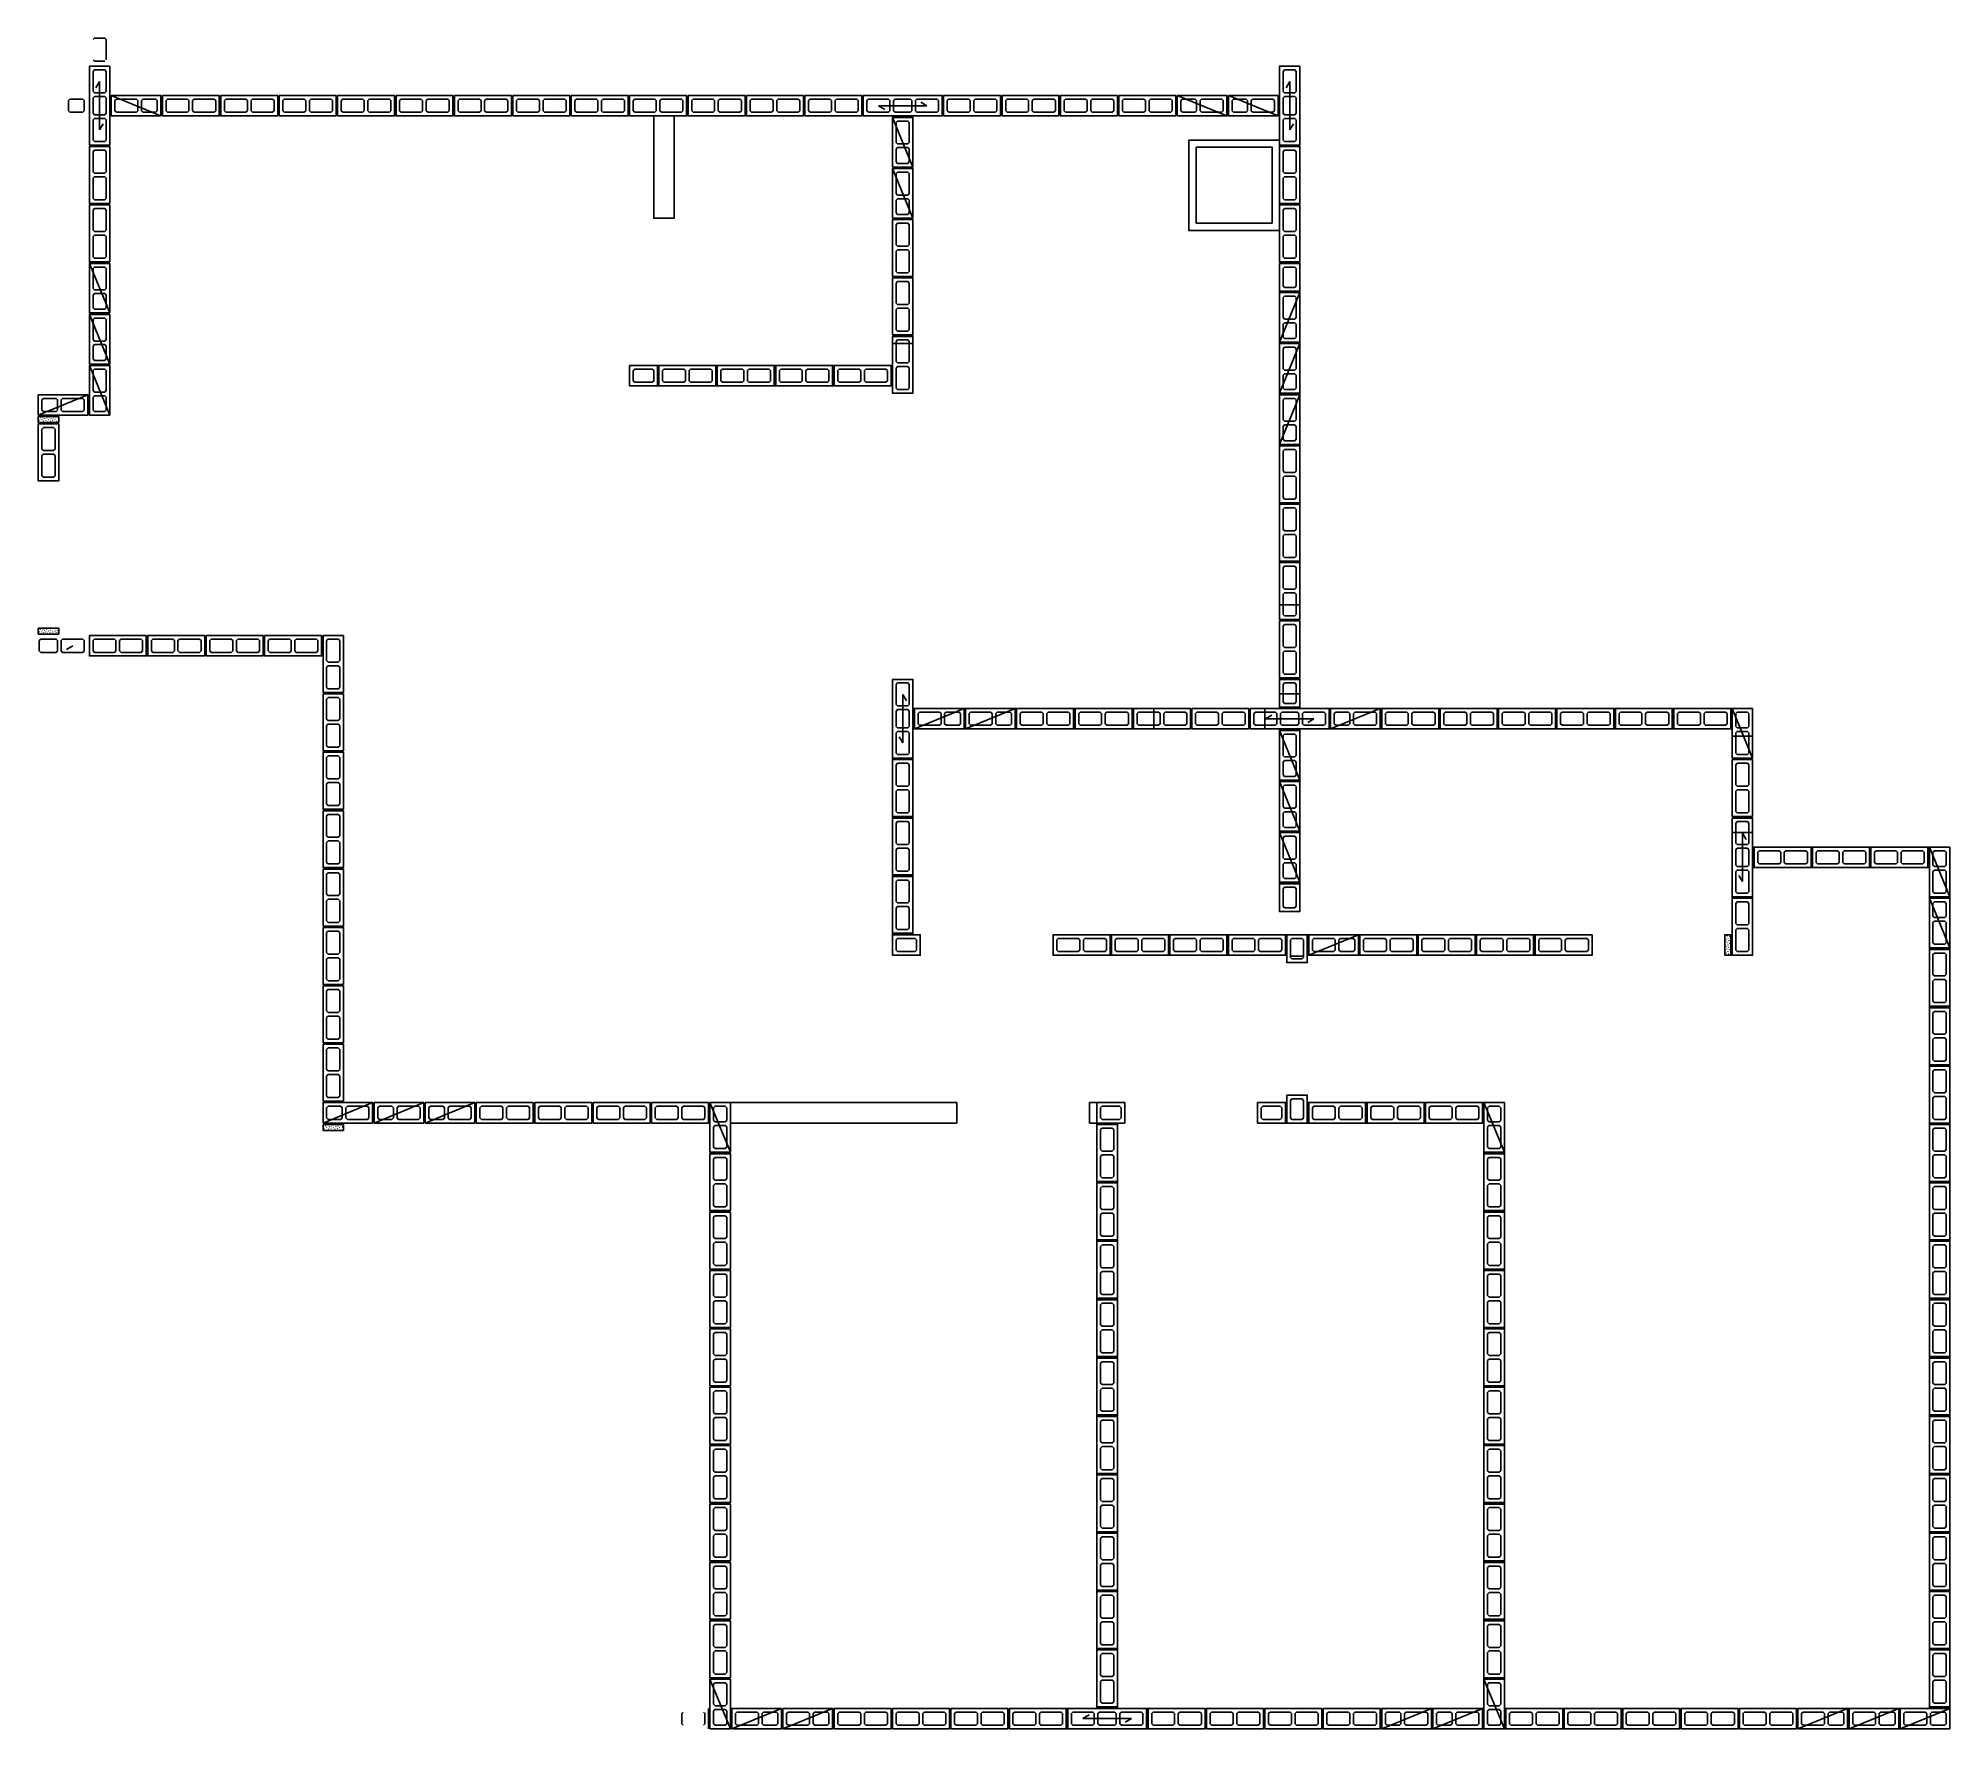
# Model space of a CAD drawing. Header units: metres. Extents: x 4.9 to 18, y -11.1 to 0.5.
import ezdxf

# ---------------------------------------------------------------- set-up
doc = ezdxf.new("R2010")
doc.units = ezdxf.units.M
doc.linetypes.add('ESTILO_TQS_0005', pattern=[0.4, 0.3, -0.1])
doc.layers.add('ESTRUTURA - ARQ-STA - BLOCOS_ESTRUTURAIS', color=250, linetype='Continuous')
doc.layers.add('F2_LAZOS_ALVENARIA', color=7, linetype='Continuous')

msp = doc.modelspace()

# ---------------------------------------------------------------- linework, layer by layer
at = {"layer": 'ESTRUTURA - ARQ-STA - BLOCOS_ESTRUTURAIS'}
for p, q in [((5.35, 0.166), (5.325, 0.123)), ((5.35, -0.166), (5.35, 0.166)), ((13.5, 0.166), (13.475, 0.123)), ((13.5, 0.166), (13.5, -0.166)), ((5.77, -0.07), (5.43, 0.07)), ((11.016, 0), (10.684, 0)), ((10.684, 0), (10.727, -0.025)), ((11.016, 0), (10.973, 0.025)), ((12.73, 0.07), (13.07, -0.07)), ((13.08, 0.07), (13.42, -0.07)), ((5.35, -0.166), (5.375, -0.123)), ((10.92, -0.42), (10.78, -0.08)), ((13.5, -0.166), (13.525, -0.123)), ((10.92, -0.77), (10.78, -0.43)), ((5.42, -1.42), (5.28, -1.08)), ((5.42, -1.77), (5.28, -1.43)), ((5.42, -2.12), (5.28, -1.78)), ((4.93, -2.12), (5.27, -1.98)), ((4.93, -2.146), (4.93, -2.146)), ((4.93, -2.168), (4.93, -2.168)), ((4.936, -2.13), (4.936, -2.13)), ((4.938, -2.132), (4.938, -2.132)), ((4.939, -2.155), (4.94, -2.157)), ((4.944, -2.138), (4.946, -2.14)), ((4.95, -2.166), (4.951, -2.168)), ((4.955, -2.149), (4.957, -2.151)), ((4.958, -2.13), (4.958, -2.13)), ((4.961, -2.133), (4.963, -2.135)), ((4.966, -2.161), (4.968, -2.162)), ((4.969, -2.141), (4.969, -2.141)), ((4.972, -2.144), (4.974, -2.146)), ((4.98, -2.13), (4.98, -2.13)), ((4.983, -2.155), (4.985, -2.157)), ((4.989, -2.139), (4.991, -2.141)), ((4.994, -2.167), (4.996, -2.168)), ((5, -2.15), (5.002, -2.152)), ((5.002, -2.13), (5.002, -2.13)), ((5.005, -2.133), (5.007, -2.135)), ((5.011, -2.161), (5.013, -2.163)), ((5.017, -2.144), (5.018, -2.146)), ((5.024, -2.13), (5.024, -2.13)), ((5.028, -2.156), (5.03, -2.157)), ((5.031, -2.159), (5.031, -2.159)), ((5.033, -2.139), (5.035, -2.141)), ((5.039, -2.167), (5.041, -2.169)), ((5.044, -2.15), (5.046, -2.152)), ((5.046, -2.13), (5.046, -2.13)), ((5.05, -2.133), (5.051, -2.135)), ((5.056, -2.161), (5.057, -2.163)), ((5.061, -2.145), (5.063, -2.146)), ((5.062, -2.168), (5.062, -2.168)), ((5.068, -2.13), (5.068, -2.13)), ((4.932, -3.62), (4.932, -3.62)), ((4.939, -3.605), (4.937, -3.604)), ((4.938, -3.582), (4.938, -3.582)), ((4.944, -3.589), (4.943, -3.587)), ((4.95, -3.617), (4.948, -3.615)), ((4.956, -3.6), (4.954, -3.598)), ((4.954, -3.62), (4.954, -3.62)), ((4.961, -3.583), (4.959, -3.581)), ((4.967, -3.611), (4.965, -3.609)), ((4.969, -3.591), (4.969, -3.591)), ((4.972, -3.594), (4.97, -3.593)), ((4.976, -3.62), (4.976, -3.62)), ((4.983, -3.606), (4.982, -3.604)), ((4.989, -3.589), (4.987, -3.587)), ((4.995, -3.617), (4.993, -3.615)), ((5, -3.6), (4.998, -3.598)), ((4.998, -3.62), (4.998, -3.62)), ((5.005, -3.583), (5.004, -3.582)), ((5.011, -3.611), (5.009, -3.609)), ((5.017, -3.595), (5.015, -3.593)), ((5.02, -3.62), (5.02, -3.62)), ((5.028, -3.606), (5.026, -3.604)), ((5.031, -3.609), (5.031, -3.609)), ((5.033, -3.589), (5.032, -3.588)), ((5.039, -3.617), (5.037, -3.615)), ((5.042, -3.62), (5.042, -3.62)), ((5.045, -3.601), (5.043, -3.599)), ((5.05, -3.584), (5.048, -3.582)), ((5.056, -3.612), (5.054, -3.61)), ((5.061, -3.595), (5.06, -3.593)), ((5.062, -3.618), (5.062, -3.618)), ((5.064, -3.62), (5.064, -3.62)), ((5.07, -3.582), (5.07, -3.582)), ((5.07, -3.604), (5.07, -3.604)), ((5.166, -3.7), (5.123, -3.725)), ((10.85, -4.034), (10.85, -4.366)), ((10.85, -4.034), (10.875, -4.077)), ((11.27, -4.13), (10.93, -4.27)), ((11.62, -4.13), (11.28, -4.27)), ((13.334, -4.2), (13.377, -4.175)), ((13.78, -4.27), (14.12, -4.13)), ((16.53, -4.13), (16.67, -4.47)), ((13.666, -4.2), (13.334, -4.2)), ((13.57, -4.62), (13.43, -4.28)), ((13.666, -4.2), (13.623, -4.225)), ((10.85, -4.366), (10.825, -4.323)), ((13.57, -4.97), (13.43, -4.63)), ((13.57, -5.32), (13.43, -4.98)), ((16.6, -4.984), (16.6, -5.316)), ((16.6, -4.984), (16.625, -5.027)), ((17.88, -5.08), (18.02, -5.42)), ((16.6, -5.316), (16.575, -5.273)), ((17.88, -5.43), (18.02, -5.77)), ((13.97, -5.68), (13.63, -5.82)), ((16.48, -5.682), (16.48, -5.682)), ((16.48, -5.704), (16.48, -5.704)), ((16.48, -5.726), (16.48, -5.726)), ((16.48, -5.748), (16.48, -5.748)), ((16.483, -5.7), (16.485, -5.699)), ((16.483, -5.745), (16.485, -5.743)), ((16.489, -5.717), (16.491, -5.715)), ((16.489, -5.761), (16.49, -5.759)), ((16.494, -5.733), (16.496, -5.732)), ((16.495, -5.689), (16.496, -5.687)), ((16.5, -5.706), (16.502, -5.704)), ((16.5, -5.75), (16.502, -5.748)), ((16.506, -5.722), (16.507, -5.72)), ((16.509, -5.719), (16.509, -5.719)), ((16.511, -5.694), (16.513, -5.693)), ((16.511, -5.739), (16.513, -5.737)), ((16.517, -5.711), (16.519, -5.709)), ((16.517, -5.756), (16.518, -5.754)), ((16.518, -5.688), (16.518, -5.688)), ((13.505, -5.817), (13.515, -5.827)), ((13.515, -5.827), (13.585, -5.827)), ((13.585, -5.827), (13.595, -5.817)), ((16.48, -5.77), (16.48, -5.77)), ((16.48, -5.792), (16.48, -5.792)), ((16.48, -5.814), (16.48, -5.814)), ((16.482, -5.812), (16.482, -5.812)), ((16.483, -5.789), (16.485, -5.787)), ((16.488, -5.806), (16.49, -5.804)), ((16.491, -5.781), (16.491, -5.781)), ((16.494, -5.778), (16.496, -5.776)), ((16.496, -5.82), (16.496, -5.82)), ((16.499, -5.795), (16.501, -5.793)), ((16.505, -5.767), (16.507, -5.765)), ((16.505, -5.811), (16.507, -5.81)), ((16.511, -5.783), (16.512, -5.782)), ((16.516, -5.8), (16.518, -5.798)), ((16.518, -5.82), (16.518, -5.82)), ((6.88, -6.97), (7.22, -6.83)), ((7.23, -6.97), (7.57, -6.83)), ((7.58, -6.97), (7.92, -6.83)), ((9.53, -6.83), (9.67, -7.17)), ((14.83, -6.83), (14.97, -7.17)), ((6.88, -6.996), (6.88, -6.996)), ((6.88, -7.018), (6.88, -7.018)), ((6.886, -6.98), (6.886, -6.98)), ((6.888, -6.982), (6.888, -6.982)), ((6.888, -7.005), (6.89, -7.007)), ((6.894, -6.988), (6.896, -6.99)), ((6.9, -7.016), (6.901, -7.018)), ((6.905, -6.999), (6.907, -7.001)), ((6.908, -6.98), (6.908, -6.98)), ((6.911, -6.983), (6.912, -6.985)), ((6.916, -7.011), (6.918, -7.012)), ((6.919, -6.991), (6.919, -6.991)), ((6.922, -6.994), (6.924, -6.996)), ((6.93, -6.98), (6.93, -6.98)), ((6.933, -7.005), (6.935, -7.007)), ((6.939, -6.989), (6.94, -6.991)), ((6.944, -7.017), (6.946, -7.018)), ((6.95, -7), (6.952, -7.002)), ((6.952, -6.98), (6.952, -6.98)), ((6.955, -6.983), (6.957, -6.985)), ((6.961, -7.011), (6.963, -7.013)), ((6.967, -6.994), (6.968, -6.996)), ((6.974, -6.98), (6.974, -6.98)), ((6.978, -7.006), (6.979, -7.007)), ((6.981, -7.009), (6.981, -7.009)), ((6.983, -6.989), (6.985, -6.991)), ((6.989, -7.017), (6.991, -7.019)), ((6.994, -7), (6.996, -7.002)), ((6.996, -6.98), (6.996, -6.98)), ((7, -6.983), (7.001, -6.985)), ((7.006, -7.011), (7.007, -7.013)), ((7.011, -6.995), (7.013, -6.996)), ((7.012, -7.018), (7.012, -7.018)), ((7.018, -6.98), (7.018, -6.98)), ((9.67, -11.12), (9.53, -10.78)), ((14.97, -11.12), (14.83, -10.78)), ((10.02, -10.98), (9.68, -11.12)), ((10.37, -10.98), (10.03, -11.12)), ((14.13, -11.12), (14.47, -10.98)), ((14.48, -11.12), (14.82, -10.98)), ((17.32, -10.98), (16.98, -11.12)), ((17.67, -10.98), (17.33, -11.12)), ((18.02, -10.98), (17.68, -11.12)), ((12.084, -11.05), (12.127, -11.025)), ((12.084, -11.05), (12.416, -11.05)), ((12.416, -11.05), (12.373, -11.075))]:
    msp.add_line(p, q, dxfattribs=at)
at = {"layer": 'ESTRUTURA - ARQ-STA - BLOCOS_ESTRUTURAIS', "linetype": 'Continuous'}
for p, q in [((13.57, -1.28), (13.43, -1.62)), ((13.57, -1.63), (13.43, -1.97)), ((13.57, -1.98), (13.43, -2.32))]:
    msp.add_line(p, q, dxfattribs=at)
at = {"layer": 'ESTRUTURA - ARQ-STA - BLOCOS_ESTRUTURAIS'}
for points in [[(5.305, 0.453), (5.315, 0.463), (5.385, 0.463)], [(5.385, 0.463), (5.395, 0.453), (5.395, 0.315)], [(5.42, 0.27), (5.42, -0.27), (5.28, -0.27), (5.28, 0.27), (5.42, 0.27)], [(5.385, 0.305), (5.315, 0.305), (5.305, 0.315)], [(13.43, -0.27), (13.43, 0.27), (13.57, 0.27), (13.57, -0.27), (13.43, -0.27)], [(5.385, 0.245), (5.395, 0.235), (5.395, 0.098), (5.385, 0.088), (5.315, 0.088), (5.305, 0.098), (5.305, 0.235), (5.315, 0.245), (5.385, 0.245)], [(13.465, 0.088), (13.455, 0.098), (13.455, 0.235), (13.465, 0.245), (13.535, 0.245), (13.545, 0.235), (13.545, 0.098), (13.535, 0.088), (13.465, 0.088)], [(5.245, 0.035), (5.235, 0.045), (5.147, 0.045), (5.137, 0.035), (5.137, -0.035), (5.147, -0.045), (5.235, -0.045), (5.245, -0.035), (5.245, 0.035)], [(5.385, 0.063), (5.395, 0.053), (5.395, -0.052), (5.385, -0.062), (5.315, -0.062), (5.305, -0.052), (5.305, 0.053), (5.315, 0.063), (5.385, 0.063)], [(5.77, -0.07), (5.43, -0.07), (5.43, 0.07), (5.77, 0.07), (5.77, -0.07)], [(5.612, -0.035), (5.602, -0.045), (5.465, -0.045), (5.455, -0.035), (5.455, 0.035), (5.465, 0.045), (5.602, 0.045), (5.612, 0.035), (5.612, -0.035)], [(5.745, -0.035), (5.735, -0.045), (5.647, -0.045), (5.637, -0.035), (5.637, 0.035), (5.647, 0.045), (5.735, 0.045), (5.745, 0.035), (5.745, -0.035)], [(5.78, 0.07), (6.17, 0.07), (6.17, -0.07), (5.78, -0.07), (5.78, 0.07)], [(5.805, 0.035), (5.815, 0.045), (5.952, 0.045), (5.962, 0.035), (5.962, -0.035), (5.952, -0.045), (5.815, -0.045), (5.805, -0.035), (5.805, 0.035)], [(5.987, 0.035), (5.997, 0.045), (6.135, 0.045), (6.145, 0.035), (6.145, -0.035), (6.135, -0.045), (5.997, -0.045), (5.987, -0.035), (5.987, 0.035)], [(6.18, 0.07), (6.57, 0.07), (6.57, -0.07), (6.18, -0.07), (6.18, 0.07)], [(6.205, 0.035), (6.215, 0.045), (6.352, 0.045), (6.362, 0.035), (6.362, -0.035), (6.352, -0.045), (6.215, -0.045), (6.205, -0.035), (6.205, 0.035)], [(6.387, 0.035), (6.397, 0.045), (6.535, 0.045), (6.545, 0.035), (6.545, -0.035), (6.535, -0.045), (6.397, -0.045), (6.387, -0.035), (6.387, 0.035)], [(6.58, 0.07), (6.97, 0.07), (6.97, -0.07), (6.58, -0.07), (6.58, 0.07)], [(6.605, 0.035), (6.615, 0.045), (6.752, 0.045), (6.762, 0.035), (6.762, -0.035), (6.752, -0.045), (6.615, -0.045), (6.605, -0.035), (6.605, 0.035)], [(6.787, 0.035), (6.797, 0.045), (6.935, 0.045), (6.945, 0.035), (6.945, -0.035), (6.935, -0.045), (6.797, -0.045), (6.787, -0.035), (6.787, 0.035)], [(6.98, 0.07), (7.37, 0.07), (7.37, -0.07), (6.98, -0.07), (6.98, 0.07)], [(7.005, 0.035), (7.015, 0.045), (7.152, 0.045), (7.162, 0.035), (7.162, -0.035), (7.152, -0.045), (7.015, -0.045), (7.005, -0.035), (7.005, 0.035)], [(7.187, 0.035), (7.197, 0.045), (7.335, 0.045), (7.345, 0.035), (7.345, -0.035), (7.335, -0.045), (7.197, -0.045), (7.187, -0.035), (7.187, 0.035)], [(7.38, 0.07), (7.77, 0.07), (7.77, -0.07), (7.38, -0.07), (7.38, 0.07)], [(7.405, 0.035), (7.415, 0.045), (7.552, 0.045), (7.562, 0.035), (7.562, -0.035), (7.552, -0.045), (7.415, -0.045), (7.405, -0.035), (7.405, 0.035)], [(7.587, 0.035), (7.597, 0.045), (7.735, 0.045), (7.745, 0.035), (7.745, -0.035), (7.735, -0.045), (7.597, -0.045), (7.587, -0.035), (7.587, 0.035)], [(7.78, 0.07), (8.17, 0.07), (8.17, -0.07), (7.78, -0.07), (7.78, 0.07)], [(7.805, 0.035), (7.815, 0.045), (7.952, 0.045), (7.962, 0.035), (7.962, -0.035), (7.952, -0.045), (7.815, -0.045), (7.805, -0.035), (7.805, 0.035)], [(7.987, 0.035), (7.997, 0.045), (8.135, 0.045), (8.145, 0.035), (8.145, -0.035), (8.135, -0.045), (7.997, -0.045), (7.987, -0.035), (7.987, 0.035)], [(8.18, 0.07), (8.57, 0.07), (8.57, -0.07), (8.18, -0.07), (8.18, 0.07)], [(8.205, 0.035), (8.215, 0.045), (8.352, 0.045), (8.362, 0.035), (8.362, -0.035), (8.352, -0.045), (8.215, -0.045), (8.205, -0.035), (8.205, 0.035)], [(8.387, 0.035), (8.397, 0.045), (8.535, 0.045), (8.545, 0.035), (8.545, -0.035), (8.535, -0.045), (8.397, -0.045), (8.387, -0.035), (8.387, 0.035)], [(8.58, 0.07), (8.97, 0.07), (8.97, -0.07), (8.58, -0.07), (8.58, 0.07)], [(8.605, 0.035), (8.615, 0.045), (8.752, 0.045), (8.762, 0.035), (8.762, -0.035), (8.752, -0.045), (8.615, -0.045), (8.605, -0.035), (8.605, 0.035)], [(8.787, 0.035), (8.797, 0.045), (8.935, 0.045), (8.945, 0.035), (8.945, -0.035), (8.935, -0.045), (8.797, -0.045), (8.787, -0.035), (8.787, 0.035)], [(8.98, 0.07), (9.37, 0.07), (9.37, -0.07), (8.98, -0.07), (8.98, 0.07)], [(9.005, 0.035), (9.015, 0.045), (9.152, 0.045), (9.162, 0.035), (9.162, -0.035), (9.152, -0.045), (9.015, -0.045), (9.005, -0.035), (9.005, 0.035)], [(9.187, 0.035), (9.197, 0.045), (9.335, 0.045), (9.345, 0.035), (9.345, -0.035), (9.335, -0.045), (9.197, -0.045), (9.187, -0.035), (9.187, 0.035)], [(9.38, 0.07), (9.77, 0.07), (9.77, -0.07), (9.38, -0.07), (9.38, 0.07)], [(9.405, 0.035), (9.415, 0.045), (9.552, 0.045), (9.562, 0.035), (9.562, -0.035), (9.552, -0.045), (9.415, -0.045), (9.405, -0.035), (9.405, 0.035)], [(9.587, 0.035), (9.597, 0.045), (9.735, 0.045), (9.745, 0.035), (9.745, -0.035), (9.735, -0.045), (9.597, -0.045), (9.587, -0.035), (9.587, 0.035)], [(9.78, 0.07), (10.17, 0.07), (10.17, -0.07), (9.78, -0.07), (9.78, 0.07)], [(9.805, 0.035), (9.815, 0.045), (9.952, 0.045), (9.962, 0.035), (9.962, -0.035), (9.952, -0.045), (9.815, -0.045), (9.805, -0.035), (9.805, 0.035)], [(9.987, 0.035), (9.997, 0.045), (10.135, 0.045), (10.145, 0.035), (10.145, -0.035), (10.135, -0.045), (9.997, -0.045), (9.987, -0.035), (9.987, 0.035)], [(10.18, 0.07), (10.57, 0.07), (10.57, -0.07), (10.18, -0.07), (10.18, 0.07)], [(10.205, 0.035), (10.215, 0.045), (10.352, 0.045), (10.362, 0.035), (10.362, -0.035), (10.352, -0.045), (10.215, -0.045), (10.205, -0.035), (10.205, 0.035)], [(10.387, 0.035), (10.397, 0.045), (10.535, 0.045), (10.545, 0.035), (10.545, -0.035), (10.535, -0.045), (10.397, -0.045), (10.387, -0.035), (10.387, 0.035)], [(10.58, 0.07), (11.12, 0.07), (11.12, -0.07), (10.58, -0.07), (10.58, 0.07)], [(10.605, 0.035), (10.615, 0.045), (10.752, 0.045), (10.762, 0.035), (10.762, -0.035), (10.752, -0.045), (10.615, -0.045), (10.605, -0.035), (10.605, 0.035)], [(10.787, 0.035), (10.797, 0.045), (10.902, 0.045), (10.912, 0.035), (10.912, -0.035), (10.902, -0.045), (10.797, -0.045), (10.787, -0.035), (10.787, 0.035)], [(10.937, 0.035), (10.947, 0.045), (11.085, 0.045), (11.095, 0.035), (11.095, -0.035), (11.085, -0.045), (10.947, -0.045), (10.937, -0.035), (10.937, 0.035)], [(11.52, -0.07), (11.13, -0.07), (11.13, 0.07), (11.52, 0.07), (11.52, -0.07)], [(11.312, -0.035), (11.302, -0.045), (11.165, -0.045), (11.155, -0.035), (11.155, 0.035), (11.165, 0.045), (11.302, 0.045), (11.312, 0.035), (11.312, -0.035)], [(11.495, -0.035), (11.485, -0.045), (11.347, -0.045), (11.337, -0.035), (11.337, 0.035), (11.347, 0.045), (11.485, 0.045), (11.495, 0.035), (11.495, -0.035)], [(11.92, -0.07), (11.53, -0.07), (11.53, 0.07), (11.92, 0.07), (11.92, -0.07)], [(11.712, -0.035), (11.702, -0.045), (11.565, -0.045), (11.555, -0.035), (11.555, 0.035), (11.565, 0.045), (11.702, 0.045), (11.712, 0.035), (11.712, -0.035)], [(11.895, -0.035), (11.885, -0.045), (11.747, -0.045), (11.737, -0.035), (11.737, 0.035), (11.747, 0.045), (11.885, 0.045), (11.895, 0.035), (11.895, -0.035)], [(12.32, -0.07), (11.93, -0.07), (11.93, 0.07), (12.32, 0.07), (12.32, -0.07)], [(12.112, -0.035), (12.102, -0.045), (11.965, -0.045), (11.955, -0.035), (11.955, 0.035), (11.965, 0.045), (12.102, 0.045), (12.112, 0.035), (12.112, -0.035)], [(12.295, -0.035), (12.285, -0.045), (12.147, -0.045), (12.137, -0.035), (12.137, 0.035), (12.147, 0.045), (12.285, 0.045), (12.295, 0.035), (12.295, -0.035)], [(12.72, -0.07), (12.33, -0.07), (12.33, 0.07), (12.72, 0.07), (12.72, -0.07)], [(12.512, -0.035), (12.502, -0.045), (12.365, -0.045), (12.355, -0.035), (12.355, 0.035), (12.365, 0.045), (12.502, 0.045), (12.512, 0.035), (12.512, -0.035)], [(12.695, -0.035), (12.685, -0.045), (12.547, -0.045), (12.537, -0.035), (12.537, 0.035), (12.547, 0.045), (12.685, 0.045), (12.695, 0.035), (12.695, -0.035)], [(12.73, 0.07), (13.07, 0.07), (13.07, -0.07), (12.73, -0.07), (12.73, 0.07)], [(12.755, 0.035), (12.765, 0.045), (12.852, 0.045), (12.862, 0.035), (12.862, -0.035), (12.852, -0.045), (12.765, -0.045), (12.755, -0.035), (12.755, 0.035)], [(12.887, 0.035), (12.897, 0.045), (13.035, 0.045), (13.045, 0.035), (13.045, -0.035), (13.035, -0.045), (12.897, -0.045), (12.887, -0.035), (12.887, 0.035)], [(13.08, 0.07), (13.42, 0.07), (13.42, -0.07), (13.08, -0.07), (13.08, 0.07)], [(13.105, 0.035), (13.115, 0.045), (13.202, 0.045), (13.212, 0.035), (13.212, -0.035), (13.202, -0.045), (13.115, -0.045), (13.105, -0.035), (13.105, 0.035)], [(13.237, 0.035), (13.247, 0.045), (13.385, 0.045), (13.395, 0.035), (13.395, -0.035), (13.385, -0.045), (13.247, -0.045), (13.237, -0.035), (13.237, 0.035)], [(13.465, -0.062), (13.455, -0.052), (13.455, 0.053), (13.465, 0.063), (13.535, 0.063), (13.545, 0.053), (13.545, -0.052), (13.535, -0.062), (13.465, -0.062)], [(5.385, -0.087), (5.395, -0.097), (5.395, -0.235), (5.385, -0.245), (5.315, -0.245), (5.305, -0.235), (5.305, -0.097), (5.315, -0.087), (5.385, -0.087)], [(10.92, -0.42), (10.92, -0.08), (10.78, -0.08), (10.78, -0.42), (10.92, -0.42)], [(10.885, -0.262), (10.895, -0.252), (10.895, -0.115), (10.885, -0.105), (10.815, -0.105), (10.805, -0.115), (10.805, -0.252), (10.815, -0.262), (10.885, -0.262)], [(13.465, -0.245), (13.455, -0.235), (13.455, -0.097), (13.465, -0.087), (13.535, -0.087), (13.545, -0.097), (13.545, -0.235), (13.535, -0.245), (13.465, -0.245)], [(5.42, -0.67), (5.42, -0.28), (5.28, -0.28), (5.28, -0.67), (5.42, -0.67)], [(5.385, -0.462), (5.395, -0.452), (5.395, -0.315), (5.385, -0.305), (5.315, -0.305), (5.305, -0.315), (5.305, -0.452), (5.315, -0.462), (5.385, -0.462)], [(10.885, -0.395), (10.895, -0.385), (10.895, -0.297), (10.885, -0.287), (10.815, -0.287), (10.805, -0.297), (10.805, -0.385), (10.815, -0.395), (10.885, -0.395)], [(5.385, -0.645), (5.395, -0.635), (5.395, -0.497), (5.385, -0.487), (5.315, -0.487), (5.305, -0.497), (5.305, -0.635), (5.315, -0.645), (5.385, -0.645)], [(10.92, -0.77), (10.92, -0.43), (10.78, -0.43), (10.78, -0.77), (10.92, -0.77)], [(10.885, -0.612), (10.895, -0.602), (10.895, -0.465), (10.885, -0.455), (10.815, -0.455), (10.805, -0.465), (10.805, -0.602), (10.815, -0.612), (10.885, -0.612)], [(10.885, -0.745), (10.895, -0.735), (10.895, -0.647), (10.885, -0.637), (10.815, -0.637), (10.805, -0.647), (10.805, -0.735), (10.815, -0.745), (10.885, -0.745)], [(5.42, -1.07), (5.42, -0.68), (5.28, -0.68), (5.28, -1.07), (5.42, -1.07)], [(5.385, -0.862), (5.395, -0.852), (5.395, -0.715), (5.385, -0.705), (5.315, -0.705), (5.305, -0.715), (5.305, -0.852), (5.315, -0.862), (5.385, -0.862)], [(10.78, -0.78), (10.78, -1.17), (10.92, -1.17), (10.92, -0.78), (10.78, -0.78)], [(5.385, -1.045), (5.395, -1.035), (5.395, -0.897), (5.385, -0.887), (5.315, -0.887), (5.305, -0.897), (5.305, -1.035), (5.315, -1.045), (5.385, -1.045)], [(10.815, -0.805), (10.805, -0.815), (10.805, -0.952), (10.815, -0.962), (10.885, -0.962), (10.895, -0.952), (10.895, -0.815), (10.885, -0.805), (10.815, -0.805)], [(10.815, -0.987), (10.805, -0.997), (10.805, -1.135), (10.815, -1.145), (10.885, -1.145), (10.895, -1.135), (10.895, -0.997), (10.885, -0.987), (10.815, -0.987)], [(5.42, -1.42), (5.42, -1.08), (5.28, -1.08), (5.28, -1.42), (5.42, -1.42)], [(5.385, -1.262), (5.395, -1.252), (5.395, -1.115), (5.385, -1.105), (5.315, -1.105), (5.305, -1.115), (5.305, -1.252), (5.315, -1.262), (5.385, -1.262)], [(5.385, -1.395), (5.395, -1.385), (5.395, -1.297), (5.385, -1.287), (5.315, -1.287), (5.305, -1.297), (5.305, -1.385), (5.315, -1.395), (5.385, -1.395)], [(10.78, -1.18), (10.78, -1.57), (10.92, -1.57), (10.92, -1.18), (10.78, -1.18)], [(10.815, -1.205), (10.805, -1.215), (10.805, -1.352), (10.815, -1.362), (10.885, -1.362), (10.895, -1.352), (10.895, -1.215), (10.885, -1.205), (10.815, -1.205)], [(5.42, -1.77), (5.42, -1.43), (5.28, -1.43), (5.28, -1.77), (5.42, -1.77)], [(10.815, -1.387), (10.805, -1.397), (10.805, -1.535), (10.815, -1.545), (10.885, -1.545), (10.895, -1.535), (10.895, -1.397), (10.885, -1.387), (10.815, -1.387)], [(5.385, -1.612), (5.395, -1.602), (5.395, -1.465), (5.385, -1.455), (5.315, -1.455), (5.305, -1.465), (5.305, -1.602), (5.315, -1.612), (5.385, -1.612)], [(5.385, -1.745), (5.395, -1.735), (5.395, -1.647), (5.385, -1.637), (5.315, -1.637), (5.305, -1.647), (5.305, -1.735), (5.315, -1.745), (5.385, -1.745)], [(10.78, -1.58), (10.78, -1.97), (10.92, -1.97), (10.92, -1.58), (10.78, -1.58)], [(10.815, -1.605), (10.805, -1.615), (10.805, -1.752), (10.815, -1.762), (10.885, -1.762), (10.895, -1.752), (10.895, -1.615), (10.885, -1.605), (10.815, -1.605)], [(5.42, -2.12), (5.42, -1.78), (5.28, -1.78), (5.28, -2.12), (5.42, -2.12)], [(5.385, -1.962), (5.395, -1.952), (5.395, -1.815), (5.385, -1.805), (5.315, -1.805), (5.305, -1.815), (5.305, -1.952), (5.315, -1.962), (5.385, -1.962)], [(9.17, -1.78), (8.98, -1.78), (8.98, -1.92), (9.17, -1.92), (9.17, -1.78)], [(9.145, -1.815), (9.135, -1.805), (9.015, -1.805), (9.005, -1.815), (9.005, -1.885), (9.015, -1.895), (9.135, -1.895), (9.145, -1.885), (9.145, -1.815)], [(9.57, -1.78), (9.18, -1.78), (9.18, -1.92), (9.57, -1.92), (9.57, -1.78)], [(9.362, -1.815), (9.352, -1.805), (9.215, -1.805), (9.205, -1.815), (9.205, -1.885), (9.215, -1.895), (9.352, -1.895), (9.362, -1.885), (9.362, -1.815)], [(9.545, -1.815), (9.535, -1.805), (9.397, -1.805), (9.387, -1.815), (9.387, -1.885), (9.397, -1.895), (9.535, -1.895), (9.545, -1.885), (9.545, -1.815)], [(9.97, -1.78), (9.58, -1.78), (9.58, -1.92), (9.97, -1.92), (9.97, -1.78)], [(9.762, -1.815), (9.752, -1.805), (9.615, -1.805), (9.605, -1.815), (9.605, -1.885), (9.615, -1.895), (9.752, -1.895), (9.762, -1.885), (9.762, -1.815)], [(9.762, -1.815), (9.752, -1.805), (9.615, -1.805), (9.605, -1.815), (9.605, -1.885), (9.615, -1.895), (9.752, -1.895), (9.762, -1.885), (9.762, -1.815)], [(9.945, -1.815), (9.935, -1.805), (9.797, -1.805), (9.787, -1.815), (9.787, -1.885), (9.797, -1.895), (9.935, -1.895), (9.945, -1.885), (9.945, -1.815)], [(10.37, -1.78), (9.98, -1.78), (9.98, -1.92), (10.37, -1.92), (10.37, -1.78)], [(10.162, -1.815), (10.152, -1.805), (10.015, -1.805), (10.005, -1.815), (10.005, -1.885), (10.015, -1.895), (10.152, -1.895), (10.162, -1.885), (10.162, -1.815)], [(10.345, -1.815), (10.335, -1.805), (10.197, -1.805), (10.187, -1.815), (10.187, -1.885), (10.197, -1.895), (10.335, -1.895), (10.345, -1.885), (10.345, -1.815)], [(10.345, -1.815), (10.335, -1.805), (10.197, -1.805), (10.187, -1.815), (10.187, -1.885), (10.197, -1.895), (10.335, -1.895), (10.345, -1.885), (10.345, -1.815)], [(10.77, -1.78), (10.38, -1.78), (10.38, -1.92), (10.77, -1.92), (10.77, -1.78)], [(10.562, -1.815), (10.552, -1.805), (10.415, -1.805), (10.405, -1.815), (10.405, -1.885), (10.415, -1.895), (10.552, -1.895), (10.562, -1.885), (10.562, -1.815)], [(10.745, -1.815), (10.735, -1.805), (10.597, -1.805), (10.587, -1.815), (10.587, -1.885), (10.597, -1.895), (10.735, -1.895), (10.745, -1.885), (10.745, -1.815)], [(10.815, -1.787), (10.805, -1.797), (10.805, -1.935), (10.815, -1.945), (10.885, -1.945), (10.895, -1.935), (10.895, -1.797), (10.885, -1.787), (10.815, -1.787)], [(4.93, -2.12), (5.27, -2.12), (5.27, -1.98), (4.93, -1.98), (4.93, -2.12)], [(4.955, -2.085), (4.965, -2.095), (5.052, -2.095), (5.062, -2.085), (5.062, -2.015), (5.052, -2.005), (4.965, -2.005), (4.955, -2.015), (4.955, -2.085)], [(5.087, -2.085), (5.097, -2.095), (5.235, -2.095), (5.245, -2.085), (5.245, -2.015), (5.235, -2.005), (5.097, -2.005), (5.087, -2.015), (5.087, -2.085)], [(5.385, -2.095), (5.395, -2.085), (5.395, -1.997), (5.385, -1.987), (5.315, -1.987), (5.305, -1.997), (5.305, -2.085), (5.315, -2.095), (5.385, -2.095)], [(4.93, -2.13), (4.93, -2.17), (5.07, -2.17), (5.07, -2.13), (4.93, -2.13)], [(4.93, -2.18), (4.93, -2.57), (5.07, -2.57), (5.07, -2.18), (4.93, -2.18)], [(4.965, -2.205), (4.955, -2.215), (4.955, -2.352), (4.965, -2.362), (5.035, -2.362), (5.045, -2.352), (5.045, -2.215), (5.035, -2.205), (4.965, -2.205)], [(4.965, -2.387), (4.955, -2.397), (4.955, -2.535), (4.965, -2.545), (5.035, -2.545), (5.045, -2.535), (5.045, -2.397), (5.035, -2.387), (4.965, -2.387)], [(5.07, -3.62), (5.07, -3.58), (4.93, -3.58), (4.93, -3.62), (5.07, -3.62)], [(5.062, -3.665), (5.052, -3.655), (4.947, -3.655), (4.937, -3.665), (4.937, -3.735), (4.947, -3.745), (5.052, -3.745), (5.062, -3.735), (5.062, -3.665)], [(5.245, -3.665), (5.235, -3.655), (5.097, -3.655), (5.087, -3.665), (5.087, -3.735), (5.097, -3.745), (5.235, -3.745), (5.245, -3.735), (5.245, -3.665)], [(5.67, -3.63), (5.28, -3.63), (5.28, -3.77), (5.67, -3.77), (5.67, -3.63)], [(5.462, -3.665), (5.452, -3.655), (5.315, -3.655), (5.305, -3.665), (5.305, -3.735), (5.315, -3.745), (5.452, -3.745), (5.462, -3.735), (5.462, -3.665)], [(5.645, -3.665), (5.635, -3.655), (5.497, -3.655), (5.487, -3.665), (5.487, -3.735), (5.497, -3.745), (5.635, -3.745), (5.645, -3.735), (5.645, -3.665)], [(6.07, -3.63), (5.68, -3.63), (5.68, -3.77), (6.07, -3.77), (6.07, -3.63)], [(5.862, -3.665), (5.852, -3.655), (5.715, -3.655), (5.705, -3.665), (5.705, -3.735), (5.715, -3.745), (5.852, -3.745), (5.862, -3.735), (5.862, -3.665)], [(6.045, -3.665), (6.035, -3.655), (5.897, -3.655), (5.887, -3.665), (5.887, -3.735), (5.897, -3.745), (6.035, -3.745), (6.045, -3.735), (6.045, -3.665)], [(6.47, -3.63), (6.08, -3.63), (6.08, -3.77), (6.47, -3.77), (6.47, -3.63)], [(6.262, -3.665), (6.252, -3.655), (6.115, -3.655), (6.105, -3.665), (6.105, -3.735), (6.115, -3.745), (6.252, -3.745), (6.262, -3.735), (6.262, -3.665)], [(6.445, -3.665), (6.435, -3.655), (6.297, -3.655), (6.287, -3.665), (6.287, -3.735), (6.297, -3.745), (6.435, -3.745), (6.445, -3.735), (6.445, -3.665)], [(6.87, -3.63), (6.48, -3.63), (6.48, -3.77), (6.87, -3.77), (6.87, -3.63)], [(6.662, -3.665), (6.652, -3.655), (6.515, -3.655), (6.505, -3.665), (6.505, -3.735), (6.515, -3.745), (6.652, -3.745), (6.662, -3.735), (6.662, -3.665)], [(6.845, -3.665), (6.835, -3.655), (6.697, -3.655), (6.687, -3.665), (6.687, -3.735), (6.697, -3.745), (6.835, -3.745), (6.845, -3.735), (6.845, -3.665)], [(6.88, -3.63), (6.88, -4.02), (7.02, -4.02), (7.02, -3.63), (6.88, -3.63)], [(6.915, -3.655), (6.905, -3.665), (6.905, -3.802), (6.915, -3.812), (6.985, -3.812), (6.995, -3.802), (6.995, -3.665), (6.985, -3.655), (6.915, -3.655)], [(6.915, -3.837), (6.905, -3.847), (6.905, -3.985), (6.915, -3.995), (6.985, -3.995), (6.995, -3.985), (6.995, -3.847), (6.985, -3.837), (6.915, -3.837)], [(6.88, -4.03), (6.88, -4.42), (7.02, -4.42), (7.02, -4.03), (6.88, -4.03)], [(6.915, -4.055), (6.905, -4.065), (6.905, -4.202), (6.915, -4.212), (6.985, -4.212), (6.995, -4.202), (6.995, -4.065), (6.985, -4.055), (6.915, -4.055)], [(6.985, -4.055), (6.995, -4.065), (6.995, -4.202), (6.985, -4.212), (6.915, -4.212), (6.905, -4.202), (6.905, -4.065), (6.915, -4.055), (6.985, -4.055)], [(10.92, -4.47), (10.92, -3.93), (10.78, -3.93), (10.78, -4.47), (10.92, -4.47)], [(10.885, -4.112), (10.895, -4.102), (10.895, -3.965), (10.885, -3.955), (10.815, -3.955), (10.805, -3.965), (10.805, -4.102), (10.815, -4.112), (10.885, -4.112)], [(10.885, -4.262), (10.895, -4.252), (10.895, -4.147), (10.885, -4.137), (10.815, -4.137), (10.805, -4.147), (10.805, -4.252), (10.815, -4.262), (10.885, -4.262)], [(11.27, -4.13), (10.93, -4.13), (10.93, -4.27), (11.27, -4.27), (11.27, -4.13)], [(11.112, -4.165), (11.102, -4.155), (10.965, -4.155), (10.955, -4.165), (10.955, -4.235), (10.965, -4.245), (11.102, -4.245), (11.112, -4.235), (11.112, -4.165)], [(11.245, -4.165), (11.235, -4.155), (11.147, -4.155), (11.137, -4.165), (11.137, -4.235), (11.147, -4.245), (11.235, -4.245), (11.245, -4.235), (11.245, -4.165)], [(11.62, -4.13), (11.28, -4.13), (11.28, -4.27), (11.62, -4.27), (11.62, -4.13)], [(11.462, -4.165), (11.452, -4.155), (11.315, -4.155), (11.305, -4.165), (11.305, -4.235), (11.315, -4.245), (11.452, -4.245), (11.462, -4.235), (11.462, -4.165)], [(11.595, -4.165), (11.585, -4.155), (11.497, -4.155), (11.487, -4.165), (11.487, -4.235), (11.497, -4.245), (11.585, -4.245), (11.595, -4.235), (11.595, -4.165)], [(11.595, -4.165), (11.585, -4.155), (11.497, -4.155), (11.487, -4.165), (11.487, -4.235), (11.497, -4.245), (11.585, -4.245), (11.595, -4.235), (11.595, -4.165)], [(11.63, -4.27), (12.02, -4.27), (12.02, -4.13), (11.63, -4.13), (11.63, -4.27)], [(11.655, -4.235), (11.665, -4.245), (11.802, -4.245), (11.812, -4.235), (11.812, -4.165), (11.802, -4.155), (11.665, -4.155), (11.655, -4.165), (11.655, -4.235)], [(11.837, -4.235), (11.847, -4.245), (11.985, -4.245), (11.995, -4.235), (11.995, -4.165), (11.985, -4.155), (11.847, -4.155), (11.837, -4.165), (11.837, -4.235)], [(12.03, -4.27), (12.42, -4.27), (12.42, -4.13), (12.03, -4.13), (12.03, -4.27)], [(12.055, -4.235), (12.065, -4.245), (12.202, -4.245), (12.212, -4.235), (12.212, -4.165), (12.202, -4.155), (12.065, -4.155), (12.055, -4.165), (12.055, -4.235)], [(12.237, -4.235), (12.247, -4.245), (12.385, -4.245), (12.395, -4.235), (12.395, -4.165), (12.385, -4.155), (12.247, -4.155), (12.237, -4.165), (12.237, -4.235)], [(12.237, -4.235), (12.247, -4.245), (12.385, -4.245), (12.395, -4.235), (12.395, -4.165), (12.385, -4.155), (12.247, -4.155), (12.237, -4.165), (12.237, -4.235)], [(12.43, -4.27), (12.82, -4.27), (12.82, -4.13), (12.43, -4.13), (12.43, -4.27)], [(12.455, -4.235), (12.465, -4.245), (12.602, -4.245), (12.612, -4.235), (12.612, -4.165), (12.602, -4.155), (12.465, -4.155), (12.455, -4.165), (12.455, -4.235)], [(12.637, -4.235), (12.647, -4.245), (12.785, -4.245), (12.795, -4.235), (12.795, -4.165), (12.785, -4.155), (12.647, -4.155), (12.637, -4.165), (12.637, -4.235)], [(12.83, -4.27), (13.22, -4.27), (13.22, -4.13), (12.83, -4.13), (12.83, -4.27)], [(12.855, -4.235), (12.865, -4.245), (13.002, -4.245), (13.012, -4.235), (13.012, -4.165), (13.002, -4.155), (12.865, -4.155), (12.855, -4.165), (12.855, -4.235)], [(13.037, -4.235), (13.047, -4.245), (13.185, -4.245), (13.195, -4.235), (13.195, -4.165), (13.185, -4.155), (13.047, -4.155), (13.037, -4.165), (13.037, -4.235)], [(13.23, -4.27), (13.77, -4.27), (13.77, -4.13), (13.23, -4.13), (13.23, -4.27)], [(13.255, -4.235), (13.265, -4.245), (13.402, -4.245), (13.412, -4.235), (13.412, -4.165), (13.402, -4.155), (13.265, -4.155), (13.255, -4.165), (13.255, -4.235)], [(13.437, -4.235), (13.447, -4.245), (13.552, -4.245), (13.562, -4.235), (13.562, -4.165), (13.552, -4.155), (13.447, -4.155), (13.437, -4.165), (13.437, -4.235)], [(13.587, -4.235), (13.597, -4.245), (13.735, -4.245), (13.745, -4.235), (13.745, -4.165), (13.735, -4.155), (13.597, -4.155), (13.587, -4.165), (13.587, -4.235)], [(13.78, -4.27), (14.12, -4.27), (14.12, -4.13), (13.78, -4.13), (13.78, -4.27)], [(13.805, -4.235), (13.815, -4.245), (13.902, -4.245), (13.912, -4.235), (13.912, -4.165), (13.902, -4.155), (13.815, -4.155), (13.805, -4.165), (13.805, -4.235)], [(13.937, -4.235), (13.947, -4.245), (14.085, -4.245), (14.095, -4.235), (14.095, -4.165), (14.085, -4.155), (13.947, -4.155), (13.937, -4.165), (13.937, -4.235)], [(14.52, -4.13), (14.13, -4.13), (14.13, -4.27), (14.52, -4.27), (14.52, -4.13)], [(14.312, -4.165), (14.302, -4.155), (14.165, -4.155), (14.155, -4.165), (14.155, -4.235), (14.165, -4.245), (14.302, -4.245), (14.312, -4.235), (14.312, -4.165)], [(14.495, -4.165), (14.485, -4.155), (14.347, -4.155), (14.337, -4.165), (14.337, -4.235), (14.347, -4.245), (14.485, -4.245), (14.495, -4.235), (14.495, -4.165)], [(14.92, -4.13), (14.53, -4.13), (14.53, -4.27), (14.92, -4.27), (14.92, -4.13)], [(14.712, -4.165), (14.702, -4.155), (14.565, -4.155), (14.555, -4.165), (14.555, -4.235), (14.565, -4.245), (14.702, -4.245), (14.712, -4.235), (14.712, -4.165)], [(14.895, -4.165), (14.885, -4.155), (14.747, -4.155), (14.737, -4.165), (14.737, -4.235), (14.747, -4.245), (14.885, -4.245), (14.895, -4.235), (14.895, -4.165)], [(15.32, -4.13), (14.93, -4.13), (14.93, -4.27), (15.32, -4.27), (15.32, -4.13)], [(15.112, -4.165), (15.102, -4.155), (14.965, -4.155), (14.955, -4.165), (14.955, -4.235), (14.965, -4.245), (15.102, -4.245), (15.112, -4.235), (15.112, -4.165)], [(15.295, -4.165), (15.285, -4.155), (15.147, -4.155), (15.137, -4.165), (15.137, -4.235), (15.147, -4.245), (15.285, -4.245), (15.295, -4.235), (15.295, -4.165)], [(15.72, -4.13), (15.33, -4.13), (15.33, -4.27), (15.72, -4.27), (15.72, -4.13)], [(15.512, -4.165), (15.502, -4.155), (15.365, -4.155), (15.355, -4.165), (15.355, -4.235), (15.365, -4.245), (15.502, -4.245), (15.512, -4.235), (15.512, -4.165)], [(15.695, -4.165), (15.685, -4.155), (15.547, -4.155), (15.537, -4.165), (15.537, -4.235), (15.547, -4.245), (15.685, -4.245), (15.695, -4.235), (15.695, -4.165)], [(16.12, -4.13), (15.73, -4.13), (15.73, -4.27), (16.12, -4.27), (16.12, -4.13)], [(15.912, -4.165), (15.902, -4.155), (15.765, -4.155), (15.755, -4.165), (15.755, -4.235), (15.765, -4.245), (15.902, -4.245), (15.912, -4.235), (15.912, -4.165)], [(16.095, -4.165), (16.085, -4.155), (15.947, -4.155), (15.937, -4.165), (15.937, -4.235), (15.947, -4.245), (16.085, -4.245), (16.095, -4.235), (16.095, -4.165)], [(16.52, -4.13), (16.13, -4.13), (16.13, -4.27), (16.52, -4.27), (16.52, -4.13)], [(16.312, -4.165), (16.302, -4.155), (16.165, -4.155), (16.155, -4.165), (16.155, -4.235), (16.165, -4.245), (16.302, -4.245), (16.312, -4.235), (16.312, -4.165)], [(16.495, -4.165), (16.485, -4.155), (16.347, -4.155), (16.337, -4.165), (16.337, -4.235), (16.347, -4.245), (16.485, -4.245), (16.495, -4.235), (16.495, -4.165)], [(16.53, -4.13), (16.53, -4.47), (16.67, -4.47), (16.67, -4.13), (16.53, -4.13)], [(16.565, -4.155), (16.555, -4.165), (16.555, -4.252), (16.565, -4.262), (16.635, -4.262), (16.645, -4.252), (16.645, -4.165), (16.635, -4.155), (16.565, -4.155)], [(6.915, -4.237), (6.905, -4.247), (6.905, -4.385), (6.915, -4.395), (6.985, -4.395), (6.995, -4.385), (6.995, -4.247), (6.985, -4.237), (6.915, -4.237)], [(6.915, -4.237), (6.905, -4.247), (6.905, -4.385), (6.915, -4.395), (6.985, -4.395), (6.995, -4.385), (6.995, -4.247), (6.985, -4.237), (6.915, -4.237)], [(10.885, -4.445), (10.895, -4.435), (10.895, -4.297), (10.885, -4.287), (10.815, -4.287), (10.805, -4.297), (10.805, -4.435), (10.815, -4.445), (10.885, -4.445)], [(13.57, -4.62), (13.57, -4.28), (13.43, -4.28), (13.43, -4.62), (13.57, -4.62)], [(13.535, -4.462), (13.545, -4.452), (13.545, -4.315), (13.535, -4.305), (13.465, -4.305), (13.455, -4.315), (13.455, -4.452), (13.465, -4.462), (13.535, -4.462)], [(16.565, -4.287), (16.555, -4.297), (16.555, -4.435), (16.565, -4.445), (16.635, -4.445), (16.645, -4.435), (16.645, -4.297), (16.635, -4.287), (16.565, -4.287)], [(6.88, -4.43), (6.88, -4.82), (7.02, -4.82), (7.02, -4.43), (6.88, -4.43)], [(6.915, -4.455), (6.905, -4.465), (6.905, -4.602), (6.915, -4.612), (6.985, -4.612), (6.995, -4.602), (6.995, -4.465), (6.985, -4.455), (6.915, -4.455)], [(10.92, -4.87), (10.92, -4.48), (10.78, -4.48), (10.78, -4.87), (10.92, -4.87)], [(10.885, -4.662), (10.895, -4.652), (10.895, -4.515), (10.885, -4.505), (10.815, -4.505), (10.805, -4.515), (10.805, -4.652), (10.815, -4.662), (10.885, -4.662)], [(13.535, -4.595), (13.545, -4.585), (13.545, -4.497), (13.535, -4.487), (13.465, -4.487), (13.455, -4.497), (13.455, -4.585), (13.465, -4.595), (13.535, -4.595)], [(16.67, -4.87), (16.67, -4.48), (16.53, -4.48), (16.53, -4.87), (16.67, -4.87)], [(16.635, -4.662), (16.645, -4.652), (16.645, -4.515), (16.635, -4.505), (16.565, -4.505), (16.555, -4.515), (16.555, -4.652), (16.565, -4.662), (16.635, -4.662)], [(6.915, -4.637), (6.905, -4.647), (6.905, -4.785), (6.915, -4.795), (6.985, -4.795), (6.995, -4.785), (6.995, -4.647), (6.985, -4.637), (6.915, -4.637)], [(6.915, -4.637), (6.905, -4.647), (6.905, -4.785), (6.915, -4.795), (6.985, -4.795), (6.995, -4.785), (6.995, -4.647), (6.985, -4.637), (6.915, -4.637)], [(10.885, -4.845), (10.895, -4.835), (10.895, -4.697), (10.885, -4.687), (10.815, -4.687), (10.805, -4.697), (10.805, -4.835), (10.815, -4.845), (10.885, -4.845)], [(10.815, -4.687), (10.805, -4.697), (10.805, -4.835), (10.815, -4.845), (10.885, -4.845), (10.895, -4.835), (10.895, -4.697), (10.885, -4.687), (10.815, -4.687)], [(13.57, -4.97), (13.57, -4.63), (13.43, -4.63), (13.43, -4.97), (13.57, -4.97)], [(13.535, -4.812), (13.545, -4.802), (13.545, -4.665), (13.535, -4.655), (13.465, -4.655), (13.455, -4.665), (13.455, -4.802), (13.465, -4.812), (13.535, -4.812)], [(16.635, -4.845), (16.645, -4.835), (16.645, -4.697), (16.635, -4.687), (16.565, -4.687), (16.555, -4.697), (16.555, -4.835), (16.565, -4.845), (16.635, -4.845)], [(6.88, -4.83), (6.88, -5.22), (7.02, -5.22), (7.02, -4.83), (6.88, -4.83)], [(13.535, -4.945), (13.545, -4.935), (13.545, -4.847), (13.535, -4.837), (13.465, -4.837), (13.455, -4.847), (13.455, -4.935), (13.465, -4.945), (13.535, -4.945)], [(6.915, -4.855), (6.905, -4.865), (6.905, -5.002), (6.915, -5.012), (6.985, -5.012), (6.995, -5.002), (6.995, -4.865), (6.985, -4.855), (6.915, -4.855)], [(6.985, -4.855), (6.995, -4.865), (6.995, -5.002), (6.985, -5.012), (6.915, -5.012), (6.905, -5.002), (6.905, -4.865), (6.915, -4.855), (6.985, -4.855)], [(10.92, -5.27), (10.92, -4.88), (10.78, -4.88), (10.78, -5.27), (10.92, -5.27)], [(10.885, -5.062), (10.895, -5.052), (10.895, -4.915), (10.885, -4.905), (10.815, -4.905), (10.805, -4.915), (10.805, -5.052), (10.815, -5.062), (10.885, -5.062)], [(16.67, -5.42), (16.67, -4.88), (16.53, -4.88), (16.53, -5.42), (16.67, -5.42)], [(16.635, -5.062), (16.645, -5.052), (16.645, -4.915), (16.635, -4.905), (16.565, -4.905), (16.555, -4.915), (16.555, -5.052), (16.565, -5.062), (16.635, -5.062)], [(6.915, -5.037), (6.905, -5.047), (6.905, -5.185), (6.915, -5.195), (6.985, -5.195), (6.995, -5.185), (6.995, -5.047), (6.985, -5.037), (6.915, -5.037)], [(10.885, -5.245), (10.895, -5.235), (10.895, -5.097), (10.885, -5.087), (10.815, -5.087), (10.805, -5.097), (10.805, -5.235), (10.815, -5.245), (10.885, -5.245)], [(13.57, -5.32), (13.57, -4.98), (13.43, -4.98), (13.43, -5.32), (13.57, -5.32)], [(13.535, -5.162), (13.545, -5.152), (13.545, -5.015), (13.535, -5.005), (13.465, -5.005), (13.455, -5.015), (13.455, -5.152), (13.465, -5.162), (13.535, -5.162)], [(16.635, -5.212), (16.645, -5.202), (16.645, -5.097), (16.635, -5.087), (16.565, -5.087), (16.555, -5.097), (16.555, -5.202), (16.565, -5.212), (16.635, -5.212)], [(17.07, -5.08), (16.68, -5.08), (16.68, -5.22), (17.07, -5.22), (17.07, -5.08)], [(16.862, -5.115), (16.852, -5.105), (16.715, -5.105), (16.705, -5.115), (16.705, -5.185), (16.715, -5.195), (16.852, -5.195), (16.862, -5.185), (16.862, -5.115)], [(17.045, -5.115), (17.035, -5.105), (16.897, -5.105), (16.887, -5.115), (16.887, -5.185), (16.897, -5.195), (17.035, -5.195), (17.045, -5.185), (17.045, -5.115)], [(17.47, -5.08), (17.08, -5.08), (17.08, -5.22), (17.47, -5.22), (17.47, -5.08)], [(17.262, -5.115), (17.252, -5.105), (17.115, -5.105), (17.105, -5.115), (17.105, -5.185), (17.115, -5.195), (17.252, -5.195), (17.262, -5.185), (17.262, -5.115)], [(17.445, -5.115), (17.435, -5.105), (17.297, -5.105), (17.287, -5.115), (17.287, -5.185), (17.297, -5.195), (17.435, -5.195), (17.445, -5.185), (17.445, -5.115)], [(17.87, -5.08), (17.48, -5.08), (17.48, -5.22), (17.87, -5.22), (17.87, -5.08)], [(17.662, -5.115), (17.652, -5.105), (17.515, -5.105), (17.505, -5.115), (17.505, -5.185), (17.515, -5.195), (17.652, -5.195), (17.662, -5.185), (17.662, -5.115)], [(17.845, -5.115), (17.835, -5.105), (17.697, -5.105), (17.687, -5.115), (17.687, -5.185), (17.697, -5.195), (17.835, -5.195), (17.845, -5.185), (17.845, -5.115)], [(17.88, -5.08), (17.88, -5.42), (18.02, -5.42), (18.02, -5.08), (17.88, -5.08)], [(17.915, -5.105), (17.905, -5.115), (17.905, -5.202), (17.915, -5.212), (17.985, -5.212), (17.995, -5.202), (17.995, -5.115), (17.985, -5.105), (17.915, -5.105)], [(6.88, -5.23), (6.88, -5.62), (7.02, -5.62), (7.02, -5.23), (6.88, -5.23)], [(13.535, -5.295), (13.545, -5.285), (13.545, -5.197), (13.535, -5.187), (13.465, -5.187), (13.455, -5.197), (13.455, -5.285), (13.465, -5.295), (13.535, -5.295)], [(6.915, -5.255), (6.905, -5.265), (6.905, -5.402), (6.915, -5.412), (6.985, -5.412), (6.995, -5.402), (6.995, -5.265), (6.985, -5.255), (6.915, -5.255)], [(6.985, -5.255), (6.995, -5.265), (6.995, -5.402), (6.985, -5.412), (6.915, -5.412), (6.905, -5.402), (6.905, -5.265), (6.915, -5.255), (6.985, -5.255)], [(10.92, -5.67), (10.92, -5.28), (10.78, -5.28), (10.78, -5.67), (10.92, -5.67)], [(10.885, -5.462), (10.895, -5.452), (10.895, -5.315), (10.885, -5.305), (10.815, -5.305), (10.805, -5.315), (10.805, -5.452), (10.815, -5.462), (10.885, -5.462)], [(10.815, -5.305), (10.805, -5.315), (10.805, -5.452), (10.815, -5.462), (10.885, -5.462), (10.895, -5.452), (10.895, -5.315), (10.885, -5.305), (10.815, -5.305)], [(13.57, -5.52), (13.57, -5.33), (13.43, -5.33), (13.43, -5.52), (13.57, -5.52)], [(13.535, -5.495), (13.545, -5.485), (13.545, -5.365), (13.535, -5.355), (13.465, -5.355), (13.455, -5.365), (13.455, -5.485), (13.465, -5.495), (13.535, -5.495)], [(16.635, -5.395), (16.645, -5.385), (16.645, -5.247), (16.635, -5.237), (16.565, -5.237), (16.555, -5.247), (16.555, -5.385), (16.565, -5.395), (16.635, -5.395)], [(17.915, -5.237), (17.905, -5.247), (17.905, -5.385), (17.915, -5.395), (17.985, -5.395), (17.995, -5.385), (17.995, -5.247), (17.985, -5.237), (17.915, -5.237)], [(6.915, -5.437), (6.905, -5.447), (6.905, -5.585), (6.915, -5.595), (6.985, -5.595), (6.995, -5.585), (6.995, -5.447), (6.985, -5.437), (6.915, -5.437)], [(10.885, -5.645), (10.895, -5.635), (10.895, -5.497), (10.885, -5.487), (10.815, -5.487), (10.805, -5.497), (10.805, -5.635), (10.815, -5.645), (10.885, -5.645)], [(16.67, -5.82), (16.67, -5.43), (16.53, -5.43), (16.53, -5.82), (16.67, -5.82)], [(16.635, -5.612), (16.645, -5.602), (16.645, -5.465), (16.635, -5.455), (16.565, -5.455), (16.555, -5.465), (16.555, -5.602), (16.565, -5.612), (16.635, -5.612)], [(17.88, -5.43), (17.88, -5.77), (18.02, -5.77), (18.02, -5.43), (17.88, -5.43)], [(17.915, -5.455), (17.905, -5.465), (17.905, -5.552), (17.915, -5.562), (17.985, -5.562), (17.995, -5.552), (17.995, -5.465), (17.985, -5.455), (17.915, -5.455)], [(17.915, -5.587), (17.905, -5.597), (17.905, -5.735), (17.915, -5.745), (17.985, -5.745), (17.995, -5.735), (17.995, -5.597), (17.985, -5.587), (17.915, -5.587)], [(6.88, -5.63), (6.88, -6.02), (7.02, -6.02), (7.02, -5.63), (6.88, -5.63)], [(6.915, -5.655), (6.905, -5.665), (6.905, -5.802), (6.915, -5.812), (6.985, -5.812), (6.995, -5.802), (6.995, -5.665), (6.985, -5.655), (6.915, -5.655)], [(10.78, -5.82), (10.97, -5.82), (10.97, -5.68), (10.78, -5.68), (10.78, -5.82)], [(10.805, -5.785), (10.815, -5.795), (10.935, -5.795), (10.945, -5.785), (10.945, -5.715), (10.935, -5.705), (10.815, -5.705), (10.805, -5.715), (10.805, -5.785)], [(11.88, -5.82), (12.27, -5.82), (12.27, -5.68), (11.88, -5.68), (11.88, -5.82)], [(11.905, -5.785), (11.915, -5.795), (12.052, -5.795), (12.062, -5.785), (12.062, -5.715), (12.052, -5.705), (11.915, -5.705), (11.905, -5.715), (11.905, -5.785)], [(12.087, -5.785), (12.097, -5.795), (12.235, -5.795), (12.245, -5.785), (12.245, -5.715), (12.235, -5.705), (12.097, -5.705), (12.087, -5.715), (12.087, -5.785)], [(12.28, -5.82), (12.67, -5.82), (12.67, -5.68), (12.28, -5.68), (12.28, -5.82)], [(12.305, -5.785), (12.315, -5.795), (12.452, -5.795), (12.462, -5.785), (12.462, -5.715), (12.452, -5.705), (12.315, -5.705), (12.305, -5.715), (12.305, -5.785)], [(12.487, -5.785), (12.497, -5.795), (12.635, -5.795), (12.645, -5.785), (12.645, -5.715), (12.635, -5.705), (12.497, -5.705), (12.487, -5.715), (12.487, -5.785)], [(12.68, -5.82), (13.07, -5.82), (13.07, -5.68), (12.68, -5.68), (12.68, -5.82)], [(12.705, -5.785), (12.715, -5.795), (12.852, -5.795), (12.862, -5.785), (12.862, -5.715), (12.852, -5.705), (12.715, -5.705), (12.705, -5.715), (12.705, -5.785)], [(12.887, -5.785), (12.897, -5.795), (13.035, -5.795), (13.045, -5.785), (13.045, -5.715), (13.035, -5.705), (12.897, -5.705), (12.887, -5.715), (12.887, -5.785)], [(13.08, -5.82), (13.47, -5.82), (13.47, -5.68), (13.08, -5.68), (13.08, -5.82)], [(13.105, -5.785), (13.115, -5.795), (13.252, -5.795), (13.262, -5.785), (13.262, -5.715), (13.252, -5.705), (13.115, -5.705), (13.105, -5.715), (13.105, -5.785)], [(13.287, -5.785), (13.297, -5.795), (13.435, -5.795), (13.445, -5.785), (13.445, -5.715), (13.435, -5.705), (13.297, -5.705), (13.287, -5.715), (13.287, -5.785)], [(13.62, -5.87), (13.62, -5.68), (13.48, -5.68), (13.48, -5.87), (13.62, -5.87)], [(13.585, -5.845), (13.595, -5.835), (13.595, -5.715), (13.585, -5.705), (13.515, -5.705), (13.505, -5.715), (13.505, -5.835), (13.515, -5.845), (13.585, -5.845)], [(13.97, -5.68), (13.63, -5.68), (13.63, -5.82), (13.97, -5.82), (13.97, -5.68)], [(13.812, -5.715), (13.802, -5.705), (13.665, -5.705), (13.655, -5.715), (13.655, -5.785), (13.665, -5.795), (13.802, -5.795), (13.812, -5.785), (13.812, -5.715)], [(13.945, -5.715), (13.935, -5.705), (13.847, -5.705), (13.837, -5.715), (13.837, -5.785), (13.847, -5.795), (13.935, -5.795), (13.945, -5.785), (13.945, -5.715)], [(14.37, -5.68), (13.98, -5.68), (13.98, -5.82), (14.37, -5.82), (14.37, -5.68)], [(14.162, -5.715), (14.152, -5.705), (14.015, -5.705), (14.005, -5.715), (14.005, -5.785), (14.015, -5.795), (14.152, -5.795), (14.162, -5.785), (14.162, -5.715)], [(14.345, -5.715), (14.335, -5.705), (14.197, -5.705), (14.187, -5.715), (14.187, -5.785), (14.197, -5.795), (14.335, -5.795), (14.345, -5.785), (14.345, -5.715)], [(14.77, -5.68), (14.38, -5.68), (14.38, -5.82), (14.77, -5.82), (14.77, -5.68)], [(14.562, -5.715), (14.552, -5.705), (14.415, -5.705), (14.405, -5.715), (14.405, -5.785), (14.415, -5.795), (14.552, -5.795), (14.562, -5.785), (14.562, -5.715)], [(14.745, -5.715), (14.735, -5.705), (14.597, -5.705), (14.587, -5.715), (14.587, -5.785), (14.597, -5.795), (14.735, -5.795), (14.745, -5.785), (14.745, -5.715)], [(15.17, -5.68), (14.78, -5.68), (14.78, -5.82), (15.17, -5.82), (15.17, -5.68)], [(14.962, -5.715), (14.952, -5.705), (14.815, -5.705), (14.805, -5.715), (14.805, -5.785), (14.815, -5.795), (14.952, -5.795), (14.962, -5.785), (14.962, -5.715)], [(15.145, -5.715), (15.135, -5.705), (14.997, -5.705), (14.987, -5.715), (14.987, -5.785), (14.997, -5.795), (15.135, -5.795), (15.145, -5.785), (15.145, -5.715)], [(15.57, -5.68), (15.18, -5.68), (15.18, -5.82), (15.57, -5.82), (15.57, -5.68)], [(15.362, -5.715), (15.352, -5.705), (15.215, -5.705), (15.205, -5.715), (15.205, -5.785), (15.215, -5.795), (15.352, -5.795), (15.362, -5.785), (15.362, -5.715)], [(15.545, -5.715), (15.535, -5.705), (15.397, -5.705), (15.387, -5.715), (15.387, -5.785), (15.397, -5.795), (15.535, -5.795), (15.545, -5.785), (15.545, -5.715)], [(16.48, -5.82), (16.52, -5.82), (16.52, -5.68), (16.48, -5.68), (16.48, -5.82)], [(16.635, -5.795), (16.645, -5.785), (16.645, -5.647), (16.635, -5.637), (16.565, -5.637), (16.555, -5.647), (16.555, -5.785), (16.565, -5.795), (16.635, -5.795)], [(6.915, -5.837), (6.905, -5.847), (6.905, -5.985), (6.915, -5.995), (6.985, -5.995), (6.995, -5.985), (6.995, -5.847), (6.985, -5.837), (6.915, -5.837)], [(18.02, -6.17), (18.02, -5.78), (17.88, -5.78), (17.88, -6.17), (18.02, -6.17)], [(17.985, -5.962), (17.995, -5.952), (17.995, -5.815), (17.985, -5.805), (17.915, -5.805), (17.905, -5.815), (17.905, -5.952), (17.915, -5.962), (17.985, -5.962)], [(17.915, -5.805), (17.905, -5.815), (17.905, -5.952), (17.915, -5.962), (17.985, -5.962), (17.995, -5.952), (17.995, -5.815), (17.985, -5.805), (17.915, -5.805)], [(17.985, -6.145), (17.995, -6.135), (17.995, -5.997), (17.985, -5.987), (17.915, -5.987), (17.905, -5.997), (17.905, -6.135), (17.915, -6.145), (17.985, -6.145)], [(6.88, -6.03), (6.88, -6.42), (7.02, -6.42), (7.02, -6.03), (6.88, -6.03)], [(6.915, -6.055), (6.905, -6.065), (6.905, -6.202), (6.915, -6.212), (6.985, -6.212), (6.995, -6.202), (6.995, -6.065), (6.985, -6.055), (6.915, -6.055)], [(6.915, -6.237), (6.905, -6.247), (6.905, -6.385), (6.915, -6.395), (6.985, -6.395), (6.995, -6.385), (6.995, -6.247), (6.985, -6.237), (6.915, -6.237)], [(18.02, -6.57), (18.02, -6.18), (17.88, -6.18), (17.88, -6.57), (18.02, -6.57)], [(17.985, -6.362), (17.995, -6.352), (17.995, -6.215), (17.985, -6.205), (17.915, -6.205), (17.905, -6.215), (17.905, -6.352), (17.915, -6.362), (17.985, -6.362)], [(17.985, -6.545), (17.995, -6.535), (17.995, -6.397), (17.985, -6.387), (17.915, -6.387), (17.905, -6.397), (17.905, -6.535), (17.915, -6.545), (17.985, -6.545)], [(6.88, -6.43), (6.88, -6.82), (7.02, -6.82), (7.02, -6.43), (6.88, -6.43)], [(6.915, -6.455), (6.905, -6.465), (6.905, -6.602), (6.915, -6.612), (6.985, -6.612), (6.995, -6.602), (6.995, -6.465), (6.985, -6.455), (6.915, -6.455)], [(6.915, -6.637), (6.905, -6.647), (6.905, -6.785), (6.915, -6.795), (6.985, -6.795), (6.995, -6.785), (6.995, -6.647), (6.985, -6.637), (6.915, -6.637)], [(18.02, -6.97), (18.02, -6.58), (17.88, -6.58), (17.88, -6.97), (18.02, -6.97)], [(17.985, -6.762), (17.995, -6.752), (17.995, -6.615), (17.985, -6.605), (17.915, -6.605), (17.905, -6.615), (17.905, -6.752), (17.915, -6.762), (17.985, -6.762)], [(17.915, -6.605), (17.905, -6.615), (17.905, -6.752), (17.915, -6.762), (17.985, -6.762), (17.995, -6.752), (17.995, -6.615), (17.985, -6.605), (17.915, -6.605)], [(13.62, -6.97), (13.62, -6.78), (13.48, -6.78), (13.48, -6.97), (13.62, -6.97)], [(13.585, -6.945), (13.595, -6.935), (13.595, -6.815), (13.585, -6.805), (13.515, -6.805), (13.505, -6.815), (13.505, -6.935), (13.515, -6.945), (13.585, -6.945)], [(17.985, -6.945), (17.995, -6.935), (17.995, -6.797), (17.985, -6.787), (17.915, -6.787), (17.905, -6.797), (17.905, -6.935), (17.915, -6.945), (17.985, -6.945)], [(6.88, -6.97), (7.22, -6.97), (7.22, -6.83), (6.88, -6.83), (6.88, -6.97)], [(6.905, -6.935), (6.915, -6.945), (7.002, -6.945), (7.012, -6.935), (7.012, -6.865), (7.002, -6.855), (6.915, -6.855), (6.905, -6.865), (6.905, -6.935)], [(7.037, -6.935), (7.047, -6.945), (7.185, -6.945), (7.195, -6.935), (7.195, -6.865), (7.185, -6.855), (7.047, -6.855), (7.037, -6.865), (7.037, -6.935)], [(7.23, -6.97), (7.57, -6.97), (7.57, -6.83), (7.23, -6.83), (7.23, -6.97)], [(7.255, -6.935), (7.265, -6.945), (7.352, -6.945), (7.362, -6.935), (7.362, -6.865), (7.352, -6.855), (7.265, -6.855), (7.255, -6.865), (7.255, -6.935)], [(7.387, -6.935), (7.397, -6.945), (7.535, -6.945), (7.545, -6.935), (7.545, -6.865), (7.535, -6.855), (7.397, -6.855), (7.387, -6.865), (7.387, -6.935)], [(7.58, -6.97), (7.92, -6.97), (7.92, -6.83), (7.58, -6.83), (7.58, -6.97)], [(7.605, -6.935), (7.615, -6.945), (7.702, -6.945), (7.712, -6.935), (7.712, -6.865), (7.702, -6.855), (7.615, -6.855), (7.605, -6.865), (7.605, -6.935)], [(7.737, -6.935), (7.747, -6.945), (7.885, -6.945), (7.895, -6.935), (7.895, -6.865), (7.885, -6.855), (7.747, -6.855), (7.737, -6.865), (7.737, -6.935)], [(8.32, -6.83), (7.93, -6.83), (7.93, -6.97), (8.32, -6.97), (8.32, -6.83)], [(8.112, -6.865), (8.102, -6.855), (7.965, -6.855), (7.955, -6.865), (7.955, -6.935), (7.965, -6.945), (8.102, -6.945), (8.112, -6.935), (8.112, -6.865)], [(8.295, -6.865), (8.285, -6.855), (8.147, -6.855), (8.137, -6.865), (8.137, -6.935), (8.147, -6.945), (8.285, -6.945), (8.295, -6.935), (8.295, -6.865)], [(8.72, -6.83), (8.33, -6.83), (8.33, -6.97), (8.72, -6.97), (8.72, -6.83)], [(8.512, -6.865), (8.502, -6.855), (8.365, -6.855), (8.355, -6.865), (8.355, -6.935), (8.365, -6.945), (8.502, -6.945), (8.512, -6.935), (8.512, -6.865)], [(8.695, -6.865), (8.685, -6.855), (8.547, -6.855), (8.537, -6.865), (8.537, -6.935), (8.547, -6.945), (8.685, -6.945), (8.695, -6.935), (8.695, -6.865)], [(9.12, -6.83), (8.73, -6.83), (8.73, -6.97), (9.12, -6.97), (9.12, -6.83)], [(8.912, -6.865), (8.902, -6.855), (8.765, -6.855), (8.755, -6.865), (8.755, -6.935), (8.765, -6.945), (8.902, -6.945), (8.912, -6.935), (8.912, -6.865)], [(8.755, -6.865), (8.765, -6.855), (8.902, -6.855), (8.912, -6.865), (8.912, -6.935), (8.902, -6.945), (8.765, -6.945), (8.755, -6.935), (8.755, -6.865)], [(9.095, -6.865), (9.085, -6.855), (8.947, -6.855), (8.937, -6.865), (8.937, -6.935), (8.947, -6.945), (9.085, -6.945), (9.095, -6.935), (9.095, -6.865)], [(9.52, -6.83), (9.13, -6.83), (9.13, -6.97), (9.52, -6.97), (9.52, -6.83)], [(9.312, -6.865), (9.302, -6.855), (9.165, -6.855), (9.155, -6.865), (9.155, -6.935), (9.165, -6.945), (9.302, -6.945), (9.312, -6.935), (9.312, -6.865)], [(9.495, -6.865), (9.485, -6.855), (9.347, -6.855), (9.337, -6.865), (9.337, -6.935), (9.347, -6.945), (9.485, -6.945), (9.495, -6.935), (9.495, -6.865)], [(9.53, -6.83), (9.53, -7.17), (9.67, -7.17), (9.67, -6.83), (9.53, -6.83)], [(9.565, -6.855), (9.555, -6.865), (9.555, -6.952), (9.565, -6.962), (9.635, -6.962), (9.645, -6.952), (9.645, -6.865), (9.635, -6.855), (9.565, -6.855)], [(12.37, -6.83), (12.18, -6.83), (12.18, -6.97), (12.37, -6.97), (12.37, -6.83)], [(12.345, -6.865), (12.335, -6.855), (12.215, -6.855), (12.205, -6.865), (12.205, -6.935), (12.215, -6.945), (12.335, -6.945), (12.345, -6.935), (12.345, -6.865)], [(13.28, -6.97), (13.47, -6.97), (13.47, -6.83), (13.28, -6.83), (13.28, -6.97)], [(13.305, -6.935), (13.315, -6.945), (13.435, -6.945), (13.445, -6.935), (13.445, -6.865), (13.435, -6.855), (13.315, -6.855), (13.305, -6.865), (13.305, -6.935)], [(14.02, -6.83), (13.63, -6.83), (13.63, -6.97), (14.02, -6.97), (14.02, -6.83)], [(13.812, -6.865), (13.802, -6.855), (13.665, -6.855), (13.655, -6.865), (13.655, -6.935), (13.665, -6.945), (13.802, -6.945), (13.812, -6.935), (13.812, -6.865)], [(13.995, -6.865), (13.985, -6.855), (13.847, -6.855), (13.837, -6.865), (13.837, -6.935), (13.847, -6.945), (13.985, -6.945), (13.995, -6.935), (13.995, -6.865)], [(14.42, -6.83), (14.03, -6.83), (14.03, -6.97), (14.42, -6.97), (14.42, -6.83)], [(14.212, -6.865), (14.202, -6.855), (14.065, -6.855), (14.055, -6.865), (14.055, -6.935), (14.065, -6.945), (14.202, -6.945), (14.212, -6.935), (14.212, -6.865)], [(14.395, -6.865), (14.385, -6.855), (14.247, -6.855), (14.237, -6.865), (14.237, -6.935), (14.247, -6.945), (14.385, -6.945), (14.395, -6.935), (14.395, -6.865)], [(14.82, -6.83), (14.43, -6.83), (14.43, -6.97), (14.82, -6.97), (14.82, -6.83)], [(14.612, -6.865), (14.602, -6.855), (14.465, -6.855), (14.455, -6.865), (14.455, -6.935), (14.465, -6.945), (14.602, -6.945), (14.612, -6.935), (14.612, -6.865)], [(14.795, -6.865), (14.785, -6.855), (14.647, -6.855), (14.637, -6.865), (14.637, -6.935), (14.647, -6.945), (14.785, -6.945), (14.795, -6.935), (14.795, -6.865)], [(14.83, -6.83), (14.83, -7.17), (14.97, -7.17), (14.97, -6.83), (14.83, -6.83)], [(14.865, -6.855), (14.855, -6.865), (14.855, -6.952), (14.865, -6.962), (14.935, -6.962), (14.945, -6.952), (14.945, -6.865), (14.935, -6.855), (14.865, -6.855)], [(6.88, -6.98), (6.88, -7.02), (7.02, -7.02), (7.02, -6.98), (6.88, -6.98)], [(9.565, -6.987), (9.555, -6.997), (9.555, -7.135), (9.565, -7.145), (9.635, -7.145), (9.645, -7.135), (9.645, -6.997), (9.635, -6.987), (9.565, -6.987)], [(12.32, -7.37), (12.32, -6.98), (12.18, -6.98), (12.18, -7.37), (12.32, -7.37)], [(12.285, -7.162), (12.295, -7.152), (12.295, -7.015), (12.285, -7.005), (12.215, -7.005), (12.205, -7.015), (12.205, -7.152), (12.215, -7.162), (12.285, -7.162)], [(14.865, -6.987), (14.855, -6.997), (14.855, -7.135), (14.865, -7.145), (14.935, -7.145), (14.945, -7.135), (14.945, -6.997), (14.935, -6.987), (14.865, -6.987)], [(18.02, -7.37), (18.02, -6.98), (17.88, -6.98), (17.88, -7.37), (18.02, -7.37)], [(17.985, -7.162), (17.995, -7.152), (17.995, -7.015), (17.985, -7.005), (17.915, -7.005), (17.905, -7.015), (17.905, -7.152), (17.915, -7.162), (17.985, -7.162)], [(9.67, -7.57), (9.67, -7.18), (9.53, -7.18), (9.53, -7.57), (9.67, -7.57)], [(12.285, -7.345), (12.295, -7.335), (12.295, -7.197), (12.285, -7.187), (12.215, -7.187), (12.205, -7.197), (12.205, -7.335), (12.215, -7.345), (12.285, -7.345)], [(14.97, -7.57), (14.97, -7.18), (14.83, -7.18), (14.83, -7.57), (14.97, -7.57)], [(17.985, -7.345), (17.995, -7.335), (17.995, -7.197), (17.985, -7.187), (17.915, -7.187), (17.905, -7.197), (17.905, -7.335), (17.915, -7.345), (17.985, -7.345)], [(9.635, -7.362), (9.645, -7.352), (9.645, -7.215), (9.635, -7.205), (9.565, -7.205), (9.555, -7.215), (9.555, -7.352), (9.565, -7.362), (9.635, -7.362)], [(14.935, -7.362), (14.945, -7.352), (14.945, -7.215), (14.935, -7.205), (14.865, -7.205), (14.855, -7.215), (14.855, -7.352), (14.865, -7.362), (14.935, -7.362)], [(9.635, -7.545), (9.645, -7.535), (9.645, -7.397), (9.635, -7.387), (9.565, -7.387), (9.555, -7.397), (9.555, -7.535), (9.565, -7.545), (9.635, -7.545)], [(12.32, -7.77), (12.32, -7.38), (12.18, -7.38), (12.18, -7.77), (12.32, -7.77)], [(12.285, -7.562), (12.295, -7.552), (12.295, -7.415), (12.285, -7.405), (12.215, -7.405), (12.205, -7.415), (12.205, -7.552), (12.215, -7.562), (12.285, -7.562)], [(14.935, -7.545), (14.945, -7.535), (14.945, -7.397), (14.935, -7.387), (14.865, -7.387), (14.855, -7.397), (14.855, -7.535), (14.865, -7.545), (14.935, -7.545)], [(18.02, -7.77), (18.02, -7.38), (17.88, -7.38), (17.88, -7.77), (18.02, -7.77)], [(17.985, -7.562), (17.995, -7.552), (17.995, -7.415), (17.985, -7.405), (17.915, -7.405), (17.905, -7.415), (17.905, -7.552), (17.915, -7.562), (17.985, -7.562)], [(17.915, -7.405), (17.905, -7.415), (17.905, -7.552), (17.915, -7.562), (17.985, -7.562), (17.995, -7.552), (17.995, -7.415), (17.985, -7.405), (17.915, -7.405)], [(9.67, -7.97), (9.67, -7.58), (9.53, -7.58), (9.53, -7.97), (9.67, -7.97)], [(12.285, -7.745), (12.295, -7.735), (12.295, -7.597), (12.285, -7.587), (12.215, -7.587), (12.205, -7.597), (12.205, -7.735), (12.215, -7.745), (12.285, -7.745)], [(14.97, -7.97), (14.97, -7.58), (14.83, -7.58), (14.83, -7.97), (14.97, -7.97)], [(17.985, -7.745), (17.995, -7.735), (17.995, -7.597), (17.985, -7.587), (17.915, -7.587), (17.905, -7.597), (17.905, -7.735), (17.915, -7.745), (17.985, -7.745)], [(9.635, -7.762), (9.645, -7.752), (9.645, -7.615), (9.635, -7.605), (9.565, -7.605), (9.555, -7.615), (9.555, -7.752), (9.565, -7.762), (9.635, -7.762)], [(9.635, -7.605), (9.645, -7.615), (9.645, -7.752), (9.635, -7.762), (9.565, -7.762), (9.555, -7.752), (9.555, -7.615), (9.565, -7.605), (9.635, -7.605)], [(14.935, -7.762), (14.945, -7.752), (14.945, -7.615), (14.935, -7.605), (14.865, -7.605), (14.855, -7.615), (14.855, -7.752), (14.865, -7.762), (14.935, -7.762)], [(9.635, -7.945), (9.645, -7.935), (9.645, -7.797), (9.635, -7.787), (9.565, -7.787), (9.555, -7.797), (9.555, -7.935), (9.565, -7.945), (9.635, -7.945)], [(12.32, -8.17), (12.32, -7.78), (12.18, -7.78), (12.18, -8.17), (12.32, -8.17)], [(12.285, -7.962), (12.295, -7.952), (12.295, -7.815), (12.285, -7.805), (12.215, -7.805), (12.205, -7.815), (12.205, -7.952), (12.215, -7.962), (12.285, -7.962)], [(14.935, -7.945), (14.945, -7.935), (14.945, -7.797), (14.935, -7.787), (14.865, -7.787), (14.855, -7.797), (14.855, -7.935), (14.865, -7.945), (14.935, -7.945)], [(18.02, -8.17), (18.02, -7.78), (17.88, -7.78), (17.88, -8.17), (18.02, -8.17)], [(17.985, -7.962), (17.995, -7.952), (17.995, -7.815), (17.985, -7.805), (17.915, -7.805), (17.905, -7.815), (17.905, -7.952), (17.915, -7.962), (17.985, -7.962)], [(9.67, -8.37), (9.67, -7.98), (9.53, -7.98), (9.53, -8.37), (9.67, -8.37)], [(14.97, -8.37), (14.97, -7.98), (14.83, -7.98), (14.83, -8.37), (14.97, -8.37)], [(9.635, -8.162), (9.645, -8.152), (9.645, -8.015), (9.635, -8.005), (9.565, -8.005), (9.555, -8.015), (9.555, -8.152), (9.565, -8.162), (9.635, -8.162)], [(9.635, -8.005), (9.645, -8.015), (9.645, -8.152), (9.635, -8.162), (9.565, -8.162), (9.555, -8.152), (9.555, -8.015), (9.565, -8.005), (9.635, -8.005)], [(12.285, -8.145), (12.295, -8.135), (12.295, -7.997), (12.285, -7.987), (12.215, -7.987), (12.205, -7.997), (12.205, -8.135), (12.215, -8.145), (12.285, -8.145)], [(14.935, -8.162), (14.945, -8.152), (14.945, -8.015), (14.935, -8.005), (14.865, -8.005), (14.855, -8.015), (14.855, -8.152), (14.865, -8.162), (14.935, -8.162)], [(17.985, -8.145), (17.995, -8.135), (17.995, -7.997), (17.985, -7.987), (17.915, -7.987), (17.905, -7.997), (17.905, -8.135), (17.915, -8.145), (17.985, -8.145)], [(9.635, -8.345), (9.645, -8.335), (9.645, -8.197), (9.635, -8.187), (9.565, -8.187), (9.555, -8.197), (9.555, -8.335), (9.565, -8.345), (9.635, -8.345)], [(12.32, -8.57), (12.32, -8.18), (12.18, -8.18), (12.18, -8.57), (12.32, -8.57)], [(12.285, -8.362), (12.295, -8.352), (12.295, -8.215), (12.285, -8.205), (12.215, -8.205), (12.205, -8.215), (12.205, -8.352), (12.215, -8.362), (12.285, -8.362)], [(14.935, -8.345), (14.945, -8.335), (14.945, -8.197), (14.935, -8.187), (14.865, -8.187), (14.855, -8.197), (14.855, -8.335), (14.865, -8.345), (14.935, -8.345)], [(18.02, -8.57), (18.02, -8.18), (17.88, -8.18), (17.88, -8.57), (18.02, -8.57)], [(17.985, -8.362), (17.995, -8.352), (17.995, -8.215), (17.985, -8.205), (17.915, -8.205), (17.905, -8.215), (17.905, -8.352), (17.915, -8.362), (17.985, -8.362)], [(9.67, -8.77), (9.67, -8.38), (9.53, -8.38), (9.53, -8.77), (9.67, -8.77)], [(9.635, -8.562), (9.645, -8.552), (9.645, -8.415), (9.635, -8.405), (9.565, -8.405), (9.555, -8.415), (9.555, -8.552), (9.565, -8.562), (9.635, -8.562)], [(12.285, -8.545), (12.295, -8.535), (12.295, -8.397), (12.285, -8.387), (12.215, -8.387), (12.205, -8.397), (12.205, -8.535), (12.215, -8.545), (12.285, -8.545)], [(14.97, -8.77), (14.97, -8.38), (14.83, -8.38), (14.83, -8.77), (14.97, -8.77)], [(14.935, -8.562), (14.945, -8.552), (14.945, -8.415), (14.935, -8.405), (14.865, -8.405), (14.855, -8.415), (14.855, -8.552), (14.865, -8.562), (14.935, -8.562)], [(17.985, -8.545), (17.995, -8.535), (17.995, -8.397), (17.985, -8.387), (17.915, -8.387), (17.905, -8.397), (17.905, -8.535), (17.915, -8.545), (17.985, -8.545)], [(9.635, -8.745), (9.645, -8.735), (9.645, -8.597), (9.635, -8.587), (9.565, -8.587), (9.555, -8.597), (9.555, -8.735), (9.565, -8.745), (9.635, -8.745)], [(9.635, -8.587), (9.645, -8.597), (9.645, -8.735), (9.635, -8.745), (9.565, -8.745), (9.555, -8.735), (9.555, -8.597), (9.565, -8.587), (9.635, -8.587)], [(12.32, -8.97), (12.32, -8.58), (12.18, -8.58), (12.18, -8.97), (12.32, -8.97)], [(12.285, -8.762), (12.295, -8.752), (12.295, -8.615), (12.285, -8.605), (12.215, -8.605), (12.205, -8.615), (12.205, -8.752), (12.215, -8.762), (12.285, -8.762)], [(14.935, -8.745), (14.945, -8.735), (14.945, -8.597), (14.935, -8.587), (14.865, -8.587), (14.855, -8.597), (14.855, -8.735), (14.865, -8.745), (14.935, -8.745)], [(18.02, -8.97), (18.02, -8.58), (17.88, -8.58), (17.88, -8.97), (18.02, -8.97)], [(17.985, -8.762), (17.995, -8.752), (17.995, -8.615), (17.985, -8.605), (17.915, -8.605), (17.905, -8.615), (17.905, -8.752), (17.915, -8.762), (17.985, -8.762)], [(17.915, -8.605), (17.905, -8.615), (17.905, -8.752), (17.915, -8.762), (17.985, -8.762), (17.995, -8.752), (17.995, -8.615), (17.985, -8.605), (17.915, -8.605)], [(9.67, -9.17), (9.67, -8.78), (9.53, -8.78), (9.53, -9.17), (9.67, -9.17)], [(9.635, -8.962), (9.645, -8.952), (9.645, -8.815), (9.635, -8.805), (9.565, -8.805), (9.555, -8.815), (9.555, -8.952), (9.565, -8.962), (9.635, -8.962)], [(12.285, -8.945), (12.295, -8.935), (12.295, -8.797), (12.285, -8.787), (12.215, -8.787), (12.205, -8.797), (12.205, -8.935), (12.215, -8.945), (12.285, -8.945)], [(14.97, -9.17), (14.97, -8.78), (14.83, -8.78), (14.83, -9.17), (14.97, -9.17)], [(14.935, -8.962), (14.945, -8.952), (14.945, -8.815), (14.935, -8.805), (14.865, -8.805), (14.855, -8.815), (14.855, -8.952), (14.865, -8.962), (14.935, -8.962)], [(17.985, -8.945), (17.995, -8.935), (17.995, -8.797), (17.985, -8.787), (17.915, -8.787), (17.905, -8.797), (17.905, -8.935), (17.915, -8.945), (17.985, -8.945)], [(9.635, -9.145), (9.645, -9.135), (9.645, -8.997), (9.635, -8.987), (9.565, -8.987), (9.555, -8.997), (9.555, -9.135), (9.565, -9.145), (9.635, -9.145)], [(12.32, -9.37), (12.32, -8.98), (12.18, -8.98), (12.18, -9.37), (12.32, -9.37)], [(12.285, -9.162), (12.295, -9.152), (12.295, -9.015), (12.285, -9.005), (12.215, -9.005), (12.205, -9.015), (12.205, -9.152), (12.215, -9.162), (12.285, -9.162)], [(14.935, -9.145), (14.945, -9.135), (14.945, -8.997), (14.935, -8.987), (14.865, -8.987), (14.855, -8.997), (14.855, -9.135), (14.865, -9.145), (14.935, -9.145)], [(18.02, -9.37), (18.02, -8.98), (17.88, -8.98), (17.88, -9.37), (18.02, -9.37)], [(17.985, -9.162), (17.995, -9.152), (17.995, -9.015), (17.985, -9.005), (17.915, -9.005), (17.905, -9.015), (17.905, -9.152), (17.915, -9.162), (17.985, -9.162)], [(9.67, -9.57), (9.67, -9.18), (9.53, -9.18), (9.53, -9.57), (9.67, -9.57)], [(9.635, -9.362), (9.645, -9.352), (9.645, -9.215), (9.635, -9.205), (9.565, -9.205), (9.555, -9.215), (9.555, -9.352), (9.565, -9.362), (9.635, -9.362)], [(12.285, -9.345), (12.295, -9.335), (12.295, -9.197), (12.285, -9.187), (12.215, -9.187), (12.205, -9.197), (12.205, -9.335), (12.215, -9.345), (12.285, -9.345)], [(14.97, -9.57), (14.97, -9.18), (14.83, -9.18), (14.83, -9.57), (14.97, -9.57)], [(14.935, -9.362), (14.945, -9.352), (14.945, -9.215), (14.935, -9.205), (14.865, -9.205), (14.855, -9.215), (14.855, -9.352), (14.865, -9.362), (14.935, -9.362)], [(17.985, -9.345), (17.995, -9.335), (17.995, -9.197), (17.985, -9.187), (17.915, -9.187), (17.905, -9.197), (17.905, -9.335), (17.915, -9.345), (17.985, -9.345)], [(9.635, -9.545), (9.645, -9.535), (9.645, -9.397), (9.635, -9.387), (9.565, -9.387), (9.555, -9.397), (9.555, -9.535), (9.565, -9.545), (9.635, -9.545)], [(9.635, -9.387), (9.645, -9.397), (9.645, -9.535), (9.635, -9.545), (9.565, -9.545), (9.555, -9.535), (9.555, -9.397), (9.565, -9.387), (9.635, -9.387)], [(12.32, -9.77), (12.32, -9.38), (12.18, -9.38), (12.18, -9.77), (12.32, -9.77)], [(12.285, -9.562), (12.295, -9.552), (12.295, -9.415), (12.285, -9.405), (12.215, -9.405), (12.205, -9.415), (12.205, -9.552), (12.215, -9.562), (12.285, -9.562)], [(14.935, -9.545), (14.945, -9.535), (14.945, -9.397), (14.935, -9.387), (14.865, -9.387), (14.855, -9.397), (14.855, -9.535), (14.865, -9.545), (14.935, -9.545)], [(18.02, -9.77), (18.02, -9.38), (17.88, -9.38), (17.88, -9.77), (18.02, -9.77)], [(17.985, -9.562), (17.995, -9.552), (17.995, -9.415), (17.985, -9.405), (17.915, -9.405), (17.905, -9.415), (17.905, -9.552), (17.915, -9.562), (17.985, -9.562)], [(17.915, -9.405), (17.905, -9.415), (17.905, -9.552), (17.915, -9.562), (17.985, -9.562), (17.995, -9.552), (17.995, -9.415), (17.985, -9.405), (17.915, -9.405)], [(9.67, -9.97), (9.67, -9.58), (9.53, -9.58), (9.53, -9.97), (9.67, -9.97)], [(9.635, -9.762), (9.645, -9.752), (9.645, -9.615), (9.635, -9.605), (9.565, -9.605), (9.555, -9.615), (9.555, -9.752), (9.565, -9.762), (9.635, -9.762)], [(12.285, -9.745), (12.295, -9.735), (12.295, -9.597), (12.285, -9.587), (12.215, -9.587), (12.205, -9.597), (12.205, -9.735), (12.215, -9.745), (12.285, -9.745)], [(14.97, -9.97), (14.97, -9.58), (14.83, -9.58), (14.83, -9.97), (14.97, -9.97)], [(14.935, -9.762), (14.945, -9.752), (14.945, -9.615), (14.935, -9.605), (14.865, -9.605), (14.855, -9.615), (14.855, -9.752), (14.865, -9.762), (14.935, -9.762)], [(17.985, -9.745), (17.995, -9.735), (17.995, -9.597), (17.985, -9.587), (17.915, -9.587), (17.905, -9.597), (17.905, -9.735), (17.915, -9.745), (17.985, -9.745)], [(9.635, -9.945), (9.645, -9.935), (9.645, -9.797), (9.635, -9.787), (9.565, -9.787), (9.555, -9.797), (9.555, -9.935), (9.565, -9.945), (9.635, -9.945)], [(12.32, -10.17), (12.32, -9.78), (12.18, -9.78), (12.18, -10.17), (12.32, -10.17)], [(12.285, -9.962), (12.295, -9.952), (12.295, -9.815), (12.285, -9.805), (12.215, -9.805), (12.205, -9.815), (12.205, -9.952), (12.215, -9.962), (12.285, -9.962)], [(14.935, -9.945), (14.945, -9.935), (14.945, -9.797), (14.935, -9.787), (14.865, -9.787), (14.855, -9.797), (14.855, -9.935), (14.865, -9.945), (14.935, -9.945)], [(18.02, -10.17), (18.02, -9.78), (17.88, -9.78), (17.88, -10.17), (18.02, -10.17)], [(17.985, -9.962), (17.995, -9.952), (17.995, -9.815), (17.985, -9.805), (17.915, -9.805), (17.905, -9.815), (17.905, -9.952), (17.915, -9.962), (17.985, -9.962)], [(9.67, -10.37), (9.67, -9.98), (9.53, -9.98), (9.53, -10.37), (9.67, -10.37)], [(9.635, -10.162), (9.645, -10.152), (9.645, -10.015), (9.635, -10.005), (9.565, -10.005), (9.555, -10.015), (9.555, -10.152), (9.565, -10.162), (9.635, -10.162)], [(12.285, -10.145), (12.295, -10.135), (12.295, -9.997), (12.285, -9.987), (12.215, -9.987), (12.205, -9.997), (12.205, -10.135), (12.215, -10.145), (12.285, -10.145)], [(14.97, -10.37), (14.97, -9.98), (14.83, -9.98), (14.83, -10.37), (14.97, -10.37)], [(14.935, -10.162), (14.945, -10.152), (14.945, -10.015), (14.935, -10.005), (14.865, -10.005), (14.855, -10.015), (14.855, -10.152), (14.865, -10.162), (14.935, -10.162)], [(17.985, -10.145), (17.995, -10.135), (17.995, -9.997), (17.985, -9.987), (17.915, -9.987), (17.905, -9.997), (17.905, -10.135), (17.915, -10.145), (17.985, -10.145)], [(9.635, -10.345), (9.645, -10.335), (9.645, -10.197), (9.635, -10.187), (9.565, -10.187), (9.555, -10.197), (9.555, -10.335), (9.565, -10.345), (9.635, -10.345)], [(12.32, -10.57), (12.32, -10.18), (12.18, -10.18), (12.18, -10.57), (12.32, -10.57)], [(12.285, -10.362), (12.295, -10.352), (12.295, -10.215), (12.285, -10.205), (12.215, -10.205), (12.205, -10.215), (12.205, -10.352), (12.215, -10.362), (12.285, -10.362)], [(14.935, -10.345), (14.945, -10.335), (14.945, -10.197), (14.935, -10.187), (14.865, -10.187), (14.855, -10.197), (14.855, -10.335), (14.865, -10.345), (14.935, -10.345)], [(18.02, -10.57), (18.02, -10.18), (17.88, -10.18), (17.88, -10.57), (18.02, -10.57)], [(17.985, -10.362), (17.995, -10.352), (17.995, -10.215), (17.985, -10.205), (17.915, -10.205), (17.905, -10.215), (17.905, -10.352), (17.915, -10.362), (17.985, -10.362)], [(17.915, -10.205), (17.905, -10.215), (17.905, -10.352), (17.915, -10.362), (17.985, -10.362), (17.995, -10.352), (17.995, -10.215), (17.985, -10.205), (17.915, -10.205)], [(9.67, -10.77), (9.67, -10.38), (9.53, -10.38), (9.53, -10.77), (9.67, -10.77)], [(9.635, -10.562), (9.645, -10.552), (9.645, -10.415), (9.635, -10.405), (9.565, -10.405), (9.555, -10.415), (9.555, -10.552), (9.565, -10.562), (9.635, -10.562)], [(12.285, -10.545), (12.295, -10.535), (12.295, -10.397), (12.285, -10.387), (12.215, -10.387), (12.205, -10.397), (12.205, -10.535), (12.215, -10.545), (12.285, -10.545)], [(14.97, -10.77), (14.97, -10.38), (14.83, -10.38), (14.83, -10.77), (14.97, -10.77)], [(14.935, -10.562), (14.945, -10.552), (14.945, -10.415), (14.935, -10.405), (14.865, -10.405), (14.855, -10.415), (14.855, -10.552), (14.865, -10.562), (14.935, -10.562)], [(17.985, -10.545), (17.995, -10.535), (17.995, -10.397), (17.985, -10.387), (17.915, -10.387), (17.905, -10.397), (17.905, -10.535), (17.915, -10.545), (17.985, -10.545)], [(9.635, -10.745), (9.645, -10.735), (9.645, -10.597), (9.635, -10.587), (9.565, -10.587), (9.555, -10.597), (9.555, -10.735), (9.565, -10.745), (9.635, -10.745)], [(12.32, -10.97), (12.32, -10.58), (12.18, -10.58), (12.18, -10.97), (12.32, -10.97)], [(14.935, -10.745), (14.945, -10.735), (14.945, -10.597), (14.935, -10.587), (14.865, -10.587), (14.855, -10.597), (14.855, -10.735), (14.865, -10.745), (14.935, -10.745)], [(18.02, -10.97), (18.02, -10.58), (17.88, -10.58), (17.88, -10.97), (18.02, -10.97)], [(12.285, -10.762), (12.295, -10.752), (12.295, -10.615), (12.285, -10.605), (12.215, -10.605), (12.205, -10.615), (12.205, -10.752), (12.215, -10.762), (12.285, -10.762)], [(17.985, -10.762), (17.995, -10.752), (17.995, -10.615), (17.985, -10.605), (17.915, -10.605), (17.905, -10.615), (17.905, -10.752), (17.915, -10.762), (17.985, -10.762)], [(9.67, -11.12), (9.67, -10.78), (9.53, -10.78), (9.53, -11.12), (9.67, -11.12)], [(9.635, -10.962), (9.645, -10.952), (9.645, -10.815), (9.635, -10.805), (9.565, -10.805), (9.555, -10.815), (9.555, -10.952), (9.565, -10.962), (9.635, -10.962)], [(12.285, -10.945), (12.295, -10.935), (12.295, -10.797), (12.285, -10.787), (12.215, -10.787), (12.205, -10.797), (12.205, -10.935), (12.215, -10.945), (12.285, -10.945)], [(14.97, -11.12), (14.97, -10.78), (14.83, -10.78), (14.83, -11.12), (14.97, -11.12)], [(14.935, -10.962), (14.945, -10.952), (14.945, -10.815), (14.935, -10.805), (14.865, -10.805), (14.855, -10.815), (14.855, -10.952), (14.865, -10.962), (14.935, -10.962)], [(17.985, -10.945), (17.995, -10.935), (17.995, -10.797), (17.985, -10.787), (17.915, -10.787), (17.905, -10.797), (17.905, -10.935), (17.915, -10.945), (17.985, -10.945)], [(9.52, -11.12), (9.52, -10.98)], [(9.635, -11.095), (9.645, -11.085), (9.645, -10.997), (9.635, -10.987), (9.565, -10.987), (9.555, -10.997), (9.555, -11.085), (9.565, -11.095), (9.635, -11.095)], [(10.02, -10.98), (9.68, -10.98), (9.68, -11.12), (10.02, -11.12), (10.02, -10.98)], [(10.37, -10.98), (10.03, -10.98), (10.03, -11.12), (10.37, -11.12), (10.37, -10.98)], [(10.77, -10.98), (10.38, -10.98), (10.38, -11.12), (10.77, -11.12), (10.77, -10.98)], [(11.17, -10.98), (10.78, -10.98), (10.78, -11.12), (11.17, -11.12), (11.17, -10.98)], [(11.57, -10.98), (11.18, -10.98), (11.18, -11.12), (11.57, -11.12), (11.57, -10.98)], [(11.97, -10.98), (11.58, -10.98), (11.58, -11.12), (11.97, -11.12), (11.97, -10.98)], [(12.52, -10.98), (11.98, -10.98), (11.98, -11.12), (12.52, -11.12), (12.52, -10.98)], [(12.92, -10.98), (12.53, -10.98), (12.53, -11.12), (12.92, -11.12), (12.92, -10.98)], [(13.32, -10.98), (12.93, -10.98), (12.93, -11.12), (13.32, -11.12), (13.32, -10.98)], [(13.72, -10.98), (13.33, -10.98), (13.33, -11.12), (13.72, -11.12), (13.72, -10.98)], [(14.12, -10.98), (13.73, -10.98), (13.73, -11.12), (14.12, -11.12), (14.12, -10.98)], [(14.13, -11.12), (14.47, -11.12), (14.47, -10.98), (14.13, -10.98), (14.13, -11.12)], [(14.48, -11.12), (14.82, -11.12), (14.82, -10.98), (14.48, -10.98), (14.48, -11.12)], [(14.935, -11.095), (14.945, -11.085), (14.945, -10.997), (14.935, -10.987), (14.865, -10.987), (14.855, -10.997), (14.855, -11.085), (14.865, -11.095), (14.935, -11.095)], [(15.37, -10.98), (14.98, -10.98), (14.98, -11.12), (15.37, -11.12), (15.37, -10.98)], [(15.77, -10.98), (15.38, -10.98), (15.38, -11.12), (15.77, -11.12), (15.77, -10.98)], [(16.17, -10.98), (15.78, -10.98), (15.78, -11.12), (16.17, -11.12), (16.17, -10.98)], [(16.57, -10.98), (16.18, -10.98), (16.18, -11.12), (16.57, -11.12), (16.57, -10.98)], [(16.97, -10.98), (16.58, -10.98), (16.58, -11.12), (16.97, -11.12), (16.97, -10.98)], [(17.32, -10.98), (16.98, -10.98), (16.98, -11.12), (17.32, -11.12), (17.32, -10.98)], [(17.67, -10.98), (17.33, -10.98), (17.33, -11.12), (17.67, -11.12), (17.67, -10.98)], [(18.02, -10.98), (17.68, -10.98), (17.68, -11.12), (18.02, -11.12), (18.02, -10.98)], [(9.347, -11.005), (9.337, -11.015), (9.337, -11.085)], [(9.337, -11.085), (9.347, -11.095)], [(9.485, -11.095), (9.495, -11.085), (9.495, -11.015), (9.485, -11.005)], [(9.862, -11.015), (9.852, -11.005), (9.715, -11.005), (9.705, -11.015), (9.705, -11.085), (9.715, -11.095), (9.852, -11.095), (9.862, -11.085), (9.862, -11.015)], [(9.995, -11.015), (9.985, -11.005), (9.897, -11.005), (9.887, -11.015), (9.887, -11.085), (9.897, -11.095), (9.985, -11.095), (9.995, -11.085), (9.995, -11.015)], [(10.212, -11.015), (10.202, -11.005), (10.065, -11.005), (10.055, -11.015), (10.055, -11.085), (10.065, -11.095), (10.202, -11.095), (10.212, -11.085), (10.212, -11.015)], [(10.345, -11.015), (10.335, -11.005), (10.247, -11.005), (10.237, -11.015), (10.237, -11.085), (10.247, -11.095), (10.335, -11.095), (10.345, -11.085), (10.345, -11.015)], [(10.562, -11.015), (10.552, -11.005), (10.415, -11.005), (10.405, -11.015), (10.405, -11.085), (10.415, -11.095), (10.552, -11.095), (10.562, -11.085), (10.562, -11.015)], [(10.745, -11.015), (10.735, -11.005), (10.597, -11.005), (10.587, -11.015), (10.587, -11.085), (10.597, -11.095), (10.735, -11.095), (10.745, -11.085), (10.745, -11.015)], [(10.962, -11.015), (10.952, -11.005), (10.815, -11.005), (10.805, -11.015), (10.805, -11.085), (10.815, -11.095), (10.952, -11.095), (10.962, -11.085), (10.962, -11.015)], [(11.145, -11.015), (11.135, -11.005), (10.997, -11.005), (10.987, -11.015), (10.987, -11.085), (10.997, -11.095), (11.135, -11.095), (11.145, -11.085), (11.145, -11.015)], [(11.362, -11.015), (11.352, -11.005), (11.215, -11.005), (11.205, -11.015), (11.205, -11.085), (11.215, -11.095), (11.352, -11.095), (11.362, -11.085), (11.362, -11.015)], [(11.545, -11.015), (11.535, -11.005), (11.397, -11.005), (11.387, -11.015), (11.387, -11.085), (11.397, -11.095), (11.535, -11.095), (11.545, -11.085), (11.545, -11.015)], [(11.762, -11.015), (11.752, -11.005), (11.615, -11.005), (11.605, -11.015), (11.605, -11.085), (11.615, -11.095), (11.752, -11.095), (11.762, -11.085), (11.762, -11.015)], [(11.945, -11.015), (11.935, -11.005), (11.797, -11.005), (11.787, -11.015), (11.787, -11.085), (11.797, -11.095), (11.935, -11.095), (11.945, -11.085), (11.945, -11.015)], [(12.162, -11.015), (12.152, -11.005), (12.015, -11.005), (12.005, -11.015), (12.005, -11.085), (12.015, -11.095), (12.152, -11.095), (12.162, -11.085), (12.162, -11.015)], [(12.312, -11.015), (12.302, -11.005), (12.197, -11.005), (12.187, -11.015), (12.187, -11.085), (12.197, -11.095), (12.302, -11.095), (12.312, -11.085), (12.312, -11.015)], [(12.495, -11.015), (12.485, -11.005), (12.347, -11.005), (12.337, -11.015), (12.337, -11.085), (12.347, -11.095), (12.485, -11.095), (12.495, -11.085), (12.495, -11.015)], [(12.712, -11.015), (12.702, -11.005), (12.565, -11.005), (12.555, -11.015), (12.555, -11.085), (12.565, -11.095), (12.702, -11.095), (12.712, -11.085), (12.712, -11.015)], [(12.895, -11.015), (12.885, -11.005), (12.747, -11.005), (12.737, -11.015), (12.737, -11.085), (12.747, -11.095), (12.885, -11.095), (12.895, -11.085), (12.895, -11.015)], [(13.112, -11.015), (13.102, -11.005), (12.965, -11.005), (12.955, -11.015), (12.955, -11.085), (12.965, -11.095), (13.102, -11.095), (13.112, -11.085), (13.112, -11.015)], [(13.295, -11.015), (13.285, -11.005), (13.147, -11.005), (13.137, -11.015), (13.137, -11.085), (13.147, -11.095), (13.285, -11.095), (13.295, -11.085), (13.295, -11.015)], [(13.512, -11.015), (13.502, -11.005), (13.365, -11.005), (13.355, -11.015), (13.355, -11.085), (13.365, -11.095), (13.502, -11.095), (13.512, -11.085), (13.512, -11.015)], [(13.695, -11.015), (13.685, -11.005), (13.547, -11.005), (13.537, -11.015), (13.537, -11.085), (13.547, -11.095), (13.685, -11.095), (13.695, -11.085), (13.695, -11.015)], [(13.912, -11.015), (13.902, -11.005), (13.765, -11.005), (13.755, -11.015), (13.755, -11.085), (13.765, -11.095), (13.902, -11.095), (13.912, -11.085), (13.912, -11.015)], [(14.095, -11.015), (14.085, -11.005), (13.947, -11.005), (13.937, -11.015), (13.937, -11.085), (13.947, -11.095), (14.085, -11.095), (14.095, -11.085), (14.095, -11.015)], [(14.155, -11.085), (14.165, -11.095), (14.252, -11.095), (14.262, -11.085), (14.262, -11.015), (14.252, -11.005), (14.165, -11.005), (14.155, -11.015), (14.155, -11.085)], [(14.287, -11.085), (14.297, -11.095), (14.435, -11.095), (14.445, -11.085), (14.445, -11.015), (14.435, -11.005), (14.297, -11.005), (14.287, -11.015), (14.287, -11.085)], [(14.505, -11.085), (14.515, -11.095), (14.602, -11.095), (14.612, -11.085), (14.612, -11.015), (14.602, -11.005), (14.515, -11.005), (14.505, -11.015), (14.505, -11.085)], [(14.637, -11.085), (14.647, -11.095), (14.785, -11.095), (14.795, -11.085), (14.795, -11.015), (14.785, -11.005), (14.647, -11.005), (14.637, -11.015), (14.637, -11.085)], [(15.162, -11.015), (15.152, -11.005), (15.015, -11.005), (15.005, -11.015), (15.005, -11.085), (15.015, -11.095), (15.152, -11.095), (15.162, -11.085), (15.162, -11.015)], [(15.345, -11.015), (15.335, -11.005), (15.197, -11.005), (15.187, -11.015), (15.187, -11.085), (15.197, -11.095), (15.335, -11.095), (15.345, -11.085), (15.345, -11.015)], [(15.562, -11.015), (15.552, -11.005), (15.415, -11.005), (15.405, -11.015), (15.405, -11.085), (15.415, -11.095), (15.552, -11.095), (15.562, -11.085), (15.562, -11.015)], [(15.745, -11.015), (15.735, -11.005), (15.597, -11.005), (15.587, -11.015), (15.587, -11.085), (15.597, -11.095), (15.735, -11.095), (15.745, -11.085), (15.745, -11.015)], [(15.962, -11.015), (15.952, -11.005), (15.815, -11.005), (15.805, -11.015), (15.805, -11.085), (15.815, -11.095), (15.952, -11.095), (15.962, -11.085), (15.962, -11.015)], [(16.145, -11.015), (16.135, -11.005), (15.997, -11.005), (15.987, -11.015), (15.987, -11.085), (15.997, -11.095), (16.135, -11.095), (16.145, -11.085), (16.145, -11.015)], [(16.362, -11.015), (16.352, -11.005), (16.215, -11.005), (16.205, -11.015), (16.205, -11.085), (16.215, -11.095), (16.352, -11.095), (16.362, -11.085), (16.362, -11.015)], [(16.545, -11.015), (16.535, -11.005), (16.397, -11.005), (16.387, -11.015), (16.387, -11.085), (16.397, -11.095), (16.535, -11.095), (16.545, -11.085), (16.545, -11.015)], [(16.762, -11.015), (16.752, -11.005), (16.615, -11.005), (16.605, -11.015), (16.605, -11.085), (16.615, -11.095), (16.752, -11.095), (16.762, -11.085), (16.762, -11.015)], [(16.945, -11.015), (16.935, -11.005), (16.797, -11.005), (16.787, -11.015), (16.787, -11.085), (16.797, -11.095), (16.935, -11.095), (16.945, -11.085), (16.945, -11.015)], [(17.162, -11.015), (17.152, -11.005), (17.015, -11.005), (17.005, -11.015), (17.005, -11.085), (17.015, -11.095), (17.152, -11.095), (17.162, -11.085), (17.162, -11.015)], [(17.295, -11.015), (17.285, -11.005), (17.197, -11.005), (17.187, -11.015), (17.187, -11.085), (17.197, -11.095), (17.285, -11.095), (17.295, -11.085), (17.295, -11.015)], [(17.512, -11.015), (17.502, -11.005), (17.365, -11.005), (17.355, -11.015), (17.355, -11.085), (17.365, -11.095), (17.502, -11.095), (17.512, -11.085), (17.512, -11.015)], [(17.645, -11.015), (17.635, -11.005), (17.547, -11.005), (17.537, -11.015), (17.537, -11.085), (17.547, -11.095), (17.635, -11.095), (17.645, -11.085), (17.645, -11.015)], [(17.862, -11.015), (17.852, -11.005), (17.715, -11.005), (17.705, -11.015), (17.705, -11.085), (17.715, -11.095), (17.852, -11.095), (17.862, -11.085), (17.862, -11.015)], [(17.995, -11.015), (17.985, -11.005), (17.897, -11.005), (17.887, -11.015), (17.887, -11.085), (17.897, -11.095), (17.985, -11.095), (17.995, -11.085), (17.995, -11.015)]]:
    msp.add_lwpolyline(points, dxfattribs=at)
at = {"layer": 'ESTRUTURA - ARQ-STA - BLOCOS_ESTRUTURAIS', "linetype": 'Continuous'}
for points in [[(13.43, -0.28), (13.43, -0.67), (13.57, -0.67), (13.57, -0.28), (13.43, -0.28)], [(13.43, -0.68), (13.43, -1.07), (13.57, -1.07), (13.57, -0.68), (13.43, -0.68)], [(13.43, -1.08), (13.43, -1.27), (13.57, -1.27), (13.57, -1.08), (13.43, -1.08)], [(13.57, -1.28), (13.57, -1.62), (13.43, -1.62), (13.43, -1.28), (13.57, -1.28)], [(13.57, -1.63), (13.57, -1.97), (13.43, -1.97), (13.43, -1.63), (13.57, -1.63)], [(13.57, -1.98), (13.57, -2.32), (13.43, -2.32), (13.43, -1.98), (13.57, -1.98)], [(13.43, -2.33), (13.43, -2.72), (13.57, -2.72), (13.57, -2.33), (13.43, -2.33)], [(13.43, -2.73), (13.43, -3.12), (13.57, -3.12), (13.57, -2.73), (13.43, -2.73)], [(13.43, -3.13), (13.43, -3.52), (13.57, -3.52), (13.57, -3.13), (13.43, -3.13)], [(13.43, -3.53), (13.43, -3.92), (13.57, -3.92), (13.57, -3.53), (13.43, -3.53)], [(13.57, -4.12), (13.57, -3.93), (13.43, -3.93), (13.43, -4.12), (13.57, -4.12)]]:
    msp.add_lwpolyline(points, dxfattribs=at)
at = {"layer": 'ESTRUTURA - ARQ-STA - BLOCOS_ESTRUTURAIS', "linetype": 'ESTILO_TQS_0005'}
for points in [[(13.465, -0.305), (13.455, -0.315), (13.455, -0.452), (13.465, -0.462), (13.535, -0.462), (13.545, -0.452), (13.545, -0.315), (13.535, -0.305), (13.465, -0.305)], [(13.465, -0.487), (13.455, -0.497), (13.455, -0.635), (13.465, -0.645), (13.535, -0.645), (13.545, -0.635), (13.545, -0.497), (13.535, -0.487), (13.465, -0.487)], [(13.465, -0.705), (13.455, -0.715), (13.455, -0.852), (13.465, -0.862), (13.535, -0.862), (13.545, -0.852), (13.545, -0.715), (13.535, -0.705), (13.465, -0.705)], [(13.465, -0.887), (13.455, -0.897), (13.455, -1.035), (13.465, -1.045), (13.535, -1.045), (13.545, -1.035), (13.545, -0.897), (13.535, -0.887), (13.465, -0.887)], [(13.465, -1.105), (13.455, -1.115), (13.455, -1.235), (13.465, -1.245), (13.535, -1.245), (13.545, -1.235), (13.545, -1.115), (13.535, -1.105), (13.465, -1.105)], [(13.535, -1.462), (13.545, -1.452), (13.545, -1.315), (13.535, -1.305), (13.465, -1.305), (13.455, -1.315), (13.455, -1.452), (13.465, -1.462), (13.535, -1.462)], [(13.535, -1.595), (13.545, -1.585), (13.545, -1.497), (13.535, -1.487), (13.465, -1.487), (13.455, -1.497), (13.455, -1.585), (13.465, -1.595), (13.535, -1.595)], [(13.535, -1.812), (13.545, -1.802), (13.545, -1.665), (13.535, -1.655), (13.465, -1.655), (13.455, -1.665), (13.455, -1.802), (13.465, -1.812), (13.535, -1.812)], [(13.535, -1.945), (13.545, -1.935), (13.545, -1.847), (13.535, -1.837), (13.465, -1.837), (13.455, -1.847), (13.455, -1.935), (13.465, -1.945), (13.535, -1.945)], [(13.535, -2.162), (13.545, -2.152), (13.545, -2.015), (13.535, -2.005), (13.465, -2.005), (13.455, -2.015), (13.455, -2.152), (13.465, -2.162), (13.535, -2.162)], [(13.535, -2.295), (13.545, -2.285), (13.545, -2.197), (13.535, -2.187), (13.465, -2.187), (13.455, -2.197), (13.455, -2.285), (13.465, -2.295), (13.535, -2.295)], [(13.465, -2.355), (13.455, -2.365), (13.455, -2.502), (13.465, -2.512), (13.535, -2.512), (13.545, -2.502), (13.545, -2.365), (13.535, -2.355), (13.465, -2.355)], [(13.465, -2.537), (13.455, -2.547), (13.455, -2.685), (13.465, -2.695), (13.535, -2.695), (13.545, -2.685), (13.545, -2.547), (13.535, -2.537), (13.465, -2.537)], [(13.465, -2.755), (13.455, -2.765), (13.455, -2.902), (13.465, -2.912), (13.535, -2.912), (13.545, -2.902), (13.545, -2.765), (13.535, -2.755), (13.465, -2.755)], [(13.465, -2.937), (13.455, -2.947), (13.455, -3.085), (13.465, -3.095), (13.535, -3.095), (13.545, -3.085), (13.545, -2.947), (13.535, -2.937), (13.465, -2.937)], [(13.465, -3.155), (13.455, -3.165), (13.455, -3.302), (13.465, -3.312), (13.535, -3.312), (13.545, -3.302), (13.545, -3.165), (13.535, -3.155), (13.465, -3.155)], [(13.465, -3.337), (13.455, -3.347), (13.455, -3.485), (13.465, -3.495), (13.535, -3.495), (13.545, -3.485), (13.545, -3.347), (13.535, -3.337), (13.465, -3.337)], [(13.465, -3.555), (13.455, -3.565), (13.455, -3.702), (13.465, -3.712), (13.535, -3.712), (13.545, -3.702), (13.545, -3.565), (13.535, -3.555), (13.465, -3.555)], [(13.465, -3.737), (13.455, -3.747), (13.455, -3.885), (13.465, -3.895), (13.535, -3.895), (13.545, -3.885), (13.545, -3.747), (13.535, -3.737), (13.465, -3.737)], [(13.535, -4.095), (13.545, -4.085), (13.545, -3.965), (13.535, -3.955), (13.465, -3.955), (13.455, -3.965), (13.455, -4.085), (13.465, -4.095), (13.535, -4.095)]]:
    msp.add_lwpolyline(points, dxfattribs=at)
at = {"layer": 'F2_LAZOS_ALVENARIA'}
for points in [[(9.285, -0.77), (9.145, -0.77), (9.145, -0.07), (9.285, -0.07)], [(13.43, -0.855), (12.81, -0.855), (12.81, -0.235), (13.43, -0.235)], [(13.38, -0.805), (12.86, -0.805), (12.86, -0.285), (13.38, -0.285)], [(13.43, -1.27), (13.57, -1.27)], [(13.43, -1.27), (13.57, -1.27), (13.57, -3.42), (13.43, -3.42)], [(13.43, -1.27), (13.43, -3.42), (13.57, -3.42), (13.57, -1.27)], [(10.78, -1.63), (10.92, -1.63), (10.92, -1.97), (10.78, -1.97), (10.78, -1.92), (8.98, -1.92), (8.98, -1.78), (10.78, -1.78)], [(10.97, -5.68), (10.97, -5.82), (10.78, -5.82), (10.78, -3.93), (10.92, -3.93), (10.92, -4.13), (12.569, -4.13), (12.569, -4.27), (10.92, -4.27), (10.92, -5.68)], [(13.43, -4.13), (13.57, -4.13), (13.57, -4.03), (13.43, -4.03)], [(16.53, -4.32), (16.67, -4.32), (16.67, -4.13), (13.329, -4.13), (13.329, -4.27), (13.43, -4.27), (13.43, -5.52), (13.57, -5.52), (13.57, -4.27), (16.53, -4.27)], [(16.98, -10.98), (16.98, -11.12), (18.02, -11.12), (18.02, -5.08), (16.67, -5.08), (16.67, -4.98), (16.53, -4.98), (16.53, -5.68), (16.48, -5.68), (16.48, -5.82), (16.67, -5.82), (16.67, -5.22), (17.88, -5.22), (17.88, -10.98)], [(15.57, -5.68), (15.57, -5.82), (13.62, -5.82), (13.62, -5.87), (13.48, -5.87), (13.48, -5.82), (11.88, -5.82), (11.88, -5.68)], [(14.13, -10.98), (14.13, -11.12), (15.77, -11.12), (15.77, -10.98), (14.97, -10.98), (14.97, -6.83), (13.62, -6.83), (13.62, -6.78), (13.48, -6.78), (13.48, -6.83), (13.28, -6.83), (13.28, -6.97), (14.83, -6.97), (14.83, -10.98)], [(11.22, -6.83), (9.67, -6.83), (9.67, -6.97), (11.22, -6.97)], [(11.58, -10.98), (11.58, -11.12), (12.92, -11.12), (12.92, -10.98), (12.32, -10.98), (12.32, -6.97), (12.37, -6.97), (12.37, -6.83), (12.18, -6.83), (12.18, -10.98)], [(12.13, -6.97), (12.18, -6.97), (12.18, -6.83), (12.13, -6.83)]]:
    msp.add_lwpolyline(points, close=True, dxfattribs=at)

doc.saveas('drawing.dxf')
